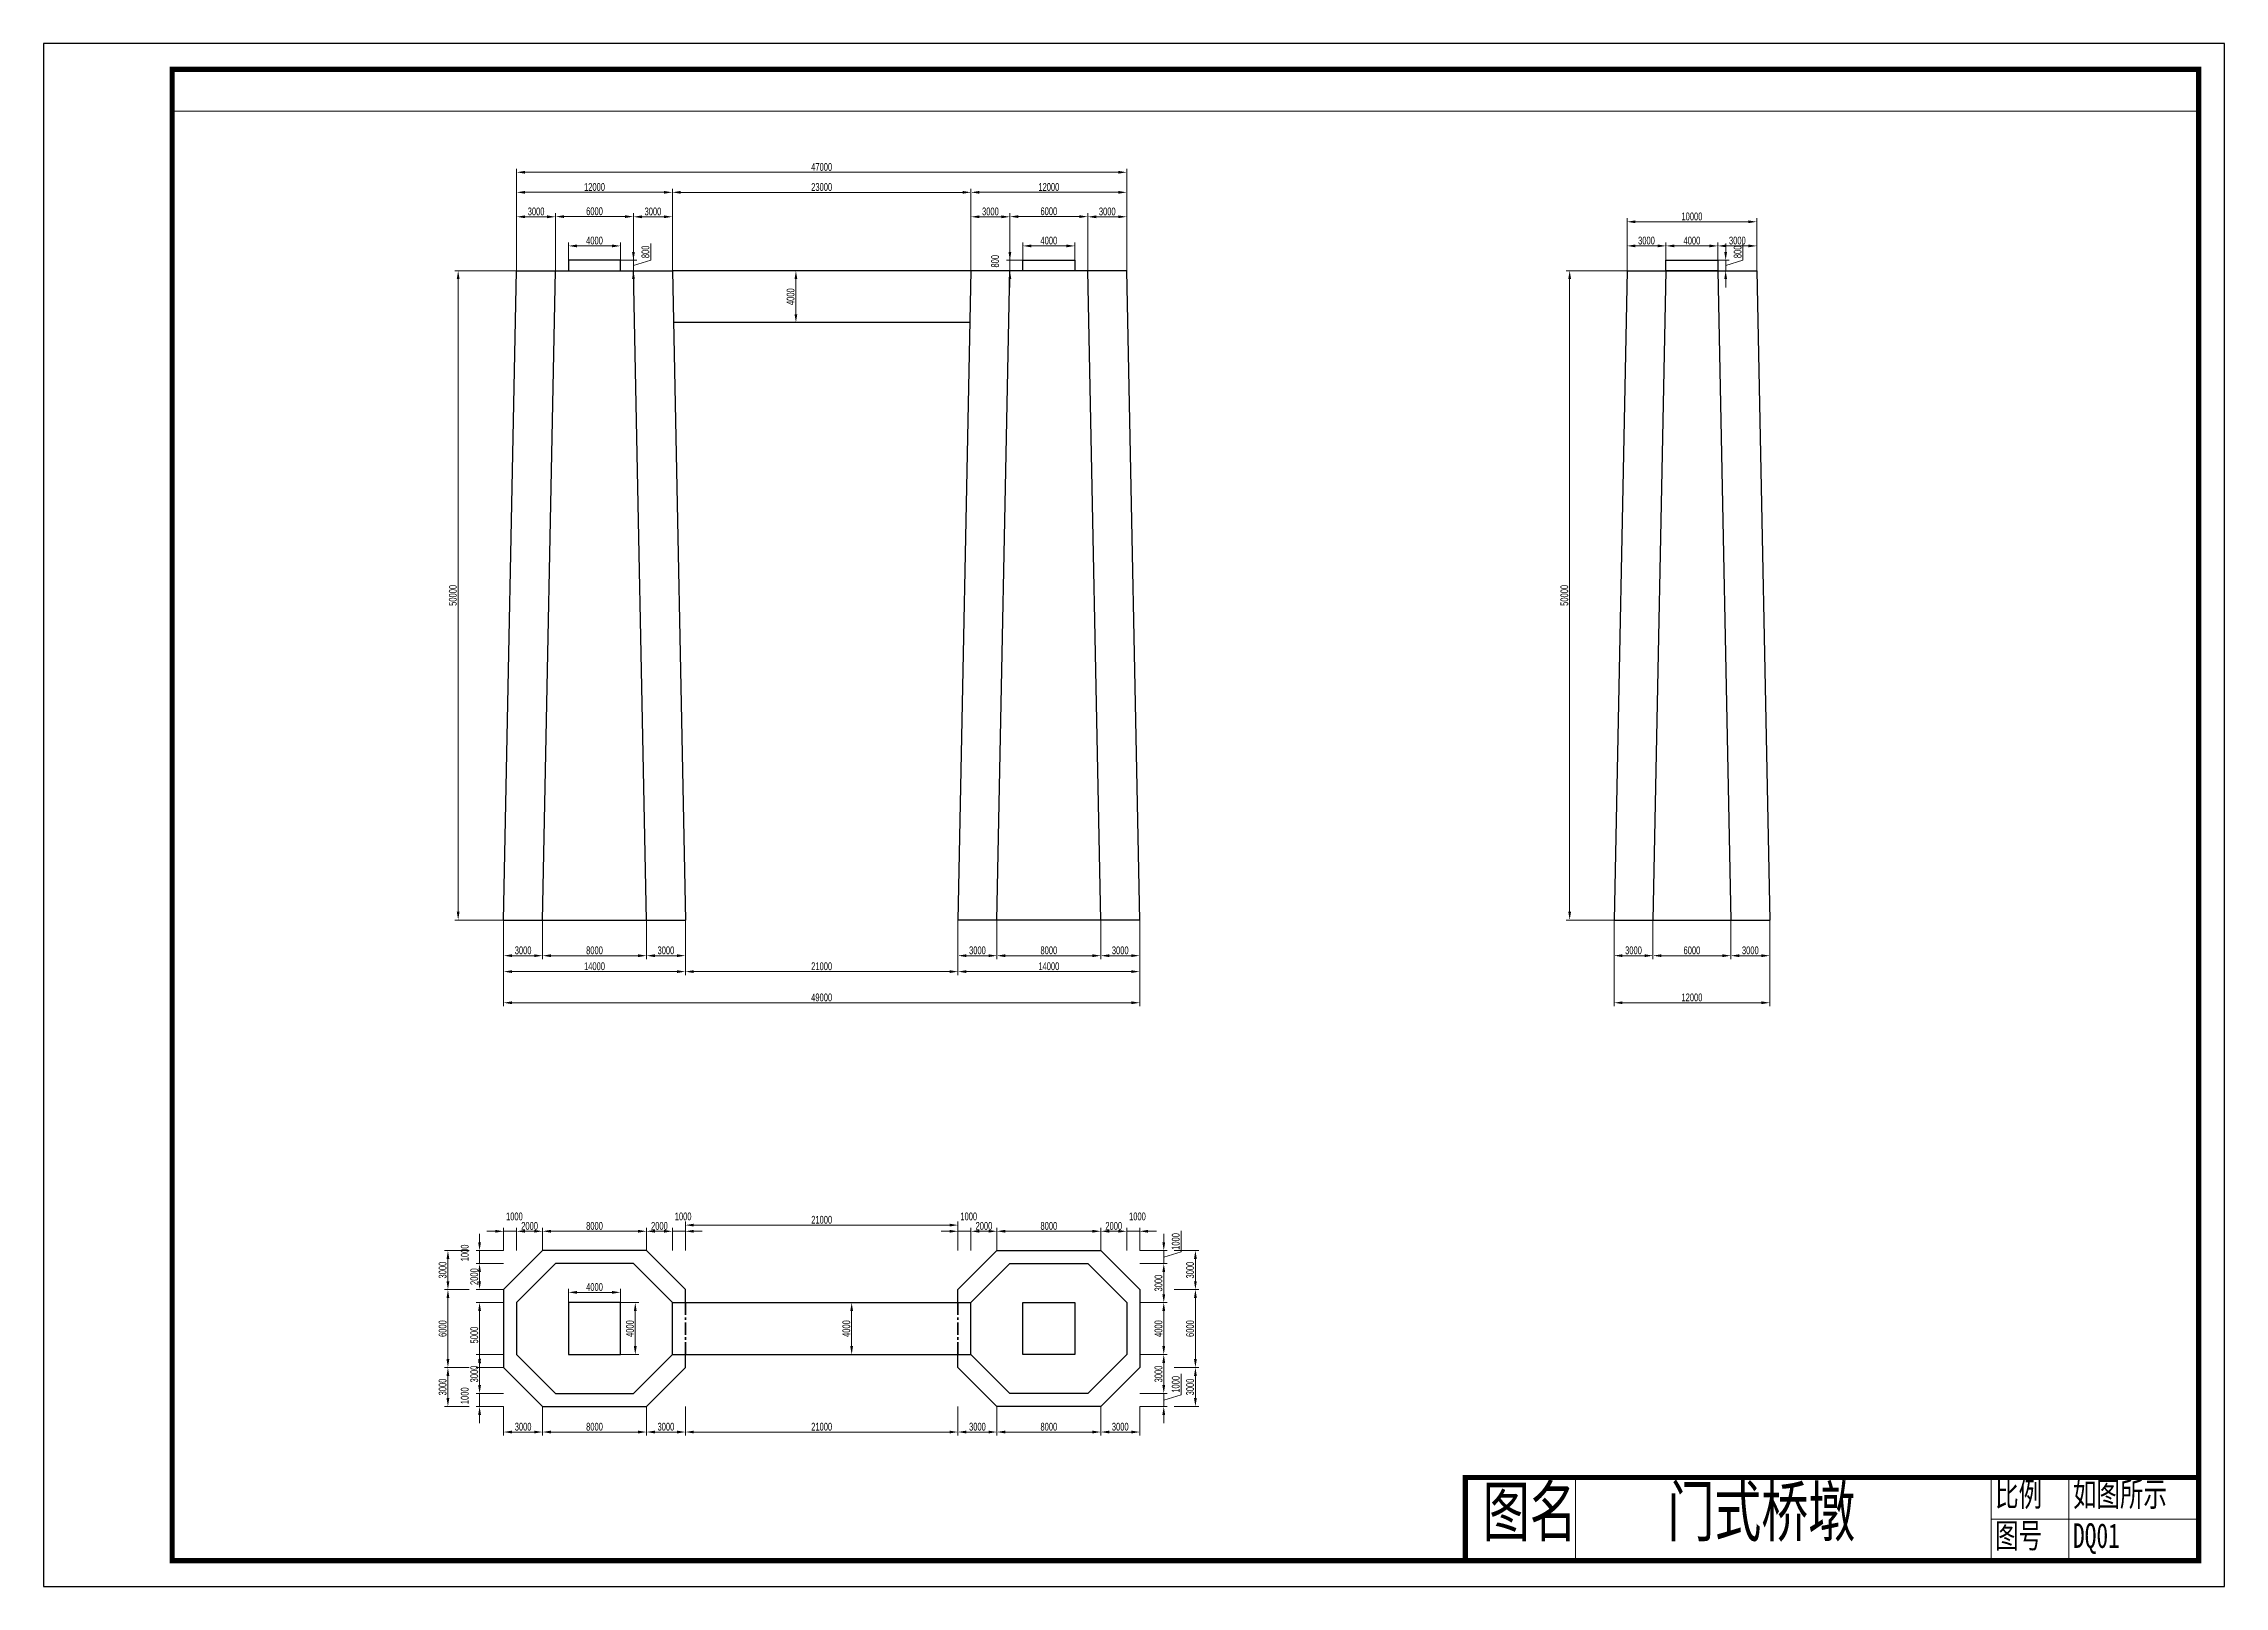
# Model space of a CAD drawing. Header units: millimetres. Extents: x 321435 to 489435, y -71599 to 47189.
import ezdxf

# ---------------------------------------------------------------- set-up
doc = ezdxf.new("R2010")
doc.units = ezdxf.units.MM
doc.header["$LTSCALE"] = 0.3
doc.header["$PDMODE"] = 34
doc.header["$PDSIZE"] = 5
doc.linetypes.add('CENTER', pattern=[50.8, 31.75, -6.35, 6.35, -6.35])
doc.layers.get('Defpoints').update_dxf_attribs({"lineweight": 50})
for name, color, linetype, lineweight in [('DIANHUXIAN', 2, 'CENTER', 50), ('文字说明', 1, 'Continuous', 25), ('细实线', 5, 'Continuous', 13), ('轮廓线', 3, 'Continuous', 50)]:
    doc.layers.add(name, color=color, linetype=linetype, lineweight=lineweight)
doc.layers.add('尺寸标注', color=4, linetype='Continuous')
doc.styles.add('CIVIL', font='fsdb_e.shx', dxfattribs={"width": 0.7, "height": 600, "bigfont": 'fsdb.shx'})
doc.styles.add('长仿宋', font='', dxfattribs={"width": 0.7})
doc.styles.get('长仿宋').set_extended_font_data('FangSong')
doc.dimstyles.new('修改1', dxfattribs={"dimscale": 0.216, "dimtxt": 600, "dimasz": 3000, "dimexe": 1250, "dimexo": 0.625, "dimgap": 500, "dimtad": 1, "dimdec": 0, "dimdsep": 46, "dimtxsty": 'CIVIL', "dimcen": 2.5, "dimclrd": 3, "dimclre": 3, "dimclrt": 3, "dimadec": 0, "dimazin": 0, "dimtfac": 1, "dimtdec": 0, "dimtmove": 1, "dimatfit": 3, "dimfxl": 1, "dimlwd": 18, "dimlwe": 18, "dimarcsym": 0})

# ---------------------------------------------------------------- blocks, each defined once
blk = doc.blocks.new('*D111')
at = {"layer": 'Defpoints', "color": 0, "ltscale": 100, "transparency": 16777216}
for p in [(356874, -20295), (359874, -20295), (359874, -23038)]:
    blk.add_point(p, dxfattribs=at)
at = {"layer": '轮廓线', "color": 3, "lineweight": 18, "ltscale": 100, "transparency": 16777216}
for p, q in [((356874, -20295), (356874, -23308)), ((359874, -20295), (359874, -23308)), ((357522, -23038), (359226, -23038))]:
    blk.add_line(p, q, dxfattribs=at)
at = {"layer": '轮廓线', "color": 3, "ltscale": 100, "transparency": 16777216}
for points in [[(357522, -22930), (357522, -23146), (356874, -23038)], [(359226, -22930), (359226, -23146), (359874, -23038)]]:
    blk.add_solid(points, dxfattribs=at)
at = {"layer": '轮廓线', "color": 3, "ltscale": 100, "transparency": 16777216, "insert": (358374, -22630), "char_height": 600, "attachment_point": 5, "style": 'CIVIL'}
blk.add_mtext('3000', dxfattribs=at)
blk = doc.blocks.new('*D112')
at = {"layer": 'Defpoints', "color": 0, "ltscale": 100, "transparency": 16777216}
for p in [(359874, -20295), (367874, -20295), (367874, -23038)]:
    blk.add_point(p, dxfattribs=at)
at = {"layer": '轮廓线', "color": 3, "lineweight": 18, "ltscale": 100, "transparency": 16777216}
for p, q in [((359874, -20295), (359874, -23308)), ((367874, -20295), (367874, -23308)), ((360522, -23038), (367226, -23038))]:
    blk.add_line(p, q, dxfattribs=at)
at = {"layer": '轮廓线', "color": 3, "ltscale": 100, "transparency": 16777216}
for points in [[(360522, -22930), (360522, -23146), (359874, -23038)], [(367226, -22930), (367226, -23146), (367874, -23038)]]:
    blk.add_solid(points, dxfattribs=at)
at = {"layer": '轮廓线', "color": 3, "ltscale": 100, "transparency": 16777216, "insert": (363874, -22630), "char_height": 600, "attachment_point": 5, "style": 'CIVIL'}
blk.add_mtext('8000', dxfattribs=at)
blk = doc.blocks.new('*D113')
at = {"layer": 'Defpoints', "color": 0, "ltscale": 100, "transparency": 16777216}
for p in [(356874, -20295), (370874, -20295), (370874, -24263)]:
    blk.add_point(p, dxfattribs=at)
at = {"layer": '轮廓线', "color": 3, "lineweight": 18, "ltscale": 100, "transparency": 16777216}
for p, q in [((356874, -20295), (356874, -24533)), ((370874, -20295), (370874, -24533)), ((357522, -24263), (370226, -24263))]:
    blk.add_line(p, q, dxfattribs=at)
at = {"layer": '轮廓线', "color": 3, "ltscale": 100, "transparency": 16777216}
for points in [[(357522, -24155), (357522, -24371), (356874, -24263)], [(370226, -24155), (370226, -24371), (370874, -24263)]]:
    blk.add_solid(points, dxfattribs=at)
at = {"layer": '轮廓线', "color": 3, "ltscale": 100, "transparency": 16777216, "insert": (363874, -23855), "char_height": 600, "attachment_point": 5, "style": 'CIVIL'}
blk.add_mtext('14000', dxfattribs=at)
blk = doc.blocks.new('*D114')
at = {"layer": 'Defpoints', "color": 0, "ltscale": 100, "transparency": 16777216}
for p in [(370874, -20295), (391874, -20295), (391874, -24263)]:
    blk.add_point(p, dxfattribs=at)
at = {"layer": '轮廓线', "color": 3, "lineweight": 18, "ltscale": 100, "transparency": 16777216}
for p, q in [((370874, -20295), (370874, -24533)), ((391874, -20295), (391874, -24533)), ((371522, -24263), (391226, -24263))]:
    blk.add_line(p, q, dxfattribs=at)
at = {"layer": '轮廓线', "color": 3, "ltscale": 100, "transparency": 16777216}
for points in [[(371522, -24155), (371522, -24371), (370874, -24263)], [(391226, -24155), (391226, -24371), (391874, -24263)]]:
    blk.add_solid(points, dxfattribs=at)
at = {"layer": '轮廓线', "color": 3, "ltscale": 100, "transparency": 16777216, "insert": (381374, -23855), "char_height": 600, "attachment_point": 5, "style": 'CIVIL'}
blk.add_mtext('21000', dxfattribs=at)
blk = doc.blocks.new('*D115')
at = {"layer": 'Defpoints', "color": 0, "ltscale": 100, "transparency": 16777216}
for p in [(367874, -20295), (370874, -20295), (367874, -23038)]:
    blk.add_point(p, dxfattribs=at)
at = {"layer": '轮廓线', "color": 3, "lineweight": 18, "ltscale": 100, "transparency": 16777216}
for p, q in [((367874, -20295), (367874, -23308)), ((370874, -20295), (370874, -23308)), ((370226, -23038), (368522, -23038))]:
    blk.add_line(p, q, dxfattribs=at)
at = {"layer": '轮廓线', "color": 3, "ltscale": 100, "transparency": 16777216}
for points in [[(368522, -22930), (368522, -23146), (367874, -23038)], [(370226, -22930), (370226, -23146), (370874, -23038)]]:
    blk.add_solid(points, dxfattribs=at)
at = {"layer": '轮廓线', "color": 3, "ltscale": 100, "transparency": 16777216, "insert": (369374, -22630), "char_height": 600, "attachment_point": 5, "style": 'CIVIL'}
blk.add_mtext('3000', dxfattribs=at)
blk = doc.blocks.new('*D117')
at = {"layer": 'Defpoints', "color": 0, "ltscale": 100, "transparency": 16777216}
for p in [(402874, -20295), (405874, -20295), (402874, -23038)]:
    blk.add_point(p, dxfattribs=at)
at = {"layer": '轮廓线', "color": 3, "lineweight": 18, "ltscale": 100, "transparency": 16777216}
for p, q in [((402874, -20295), (402874, -23308)), ((405874, -20295), (405874, -23308)), ((405226, -23038), (403522, -23038))]:
    blk.add_line(p, q, dxfattribs=at)
at = {"layer": '轮廓线', "color": 3, "ltscale": 100, "transparency": 16777216}
for points in [[(403522, -22930), (403522, -23146), (402874, -23038)], [(405226, -22930), (405226, -23146), (405874, -23038)]]:
    blk.add_solid(points, dxfattribs=at)
at = {"layer": '轮廓线', "color": 3, "ltscale": 100, "transparency": 16777216, "insert": (404374, -22630), "char_height": 600, "attachment_point": 5, "style": 'CIVIL'}
blk.add_mtext('3000', dxfattribs=at)
blk = doc.blocks.new('*D118')
at = {"layer": 'Defpoints', "color": 0, "ltscale": 100, "transparency": 16777216}
for p in [(394874, -20295), (402874, -20295), (394874, -23038)]:
    blk.add_point(p, dxfattribs=at)
at = {"layer": '轮廓线', "color": 3, "lineweight": 18, "ltscale": 100, "transparency": 16777216}
for p, q in [((394874, -20295), (394874, -23308)), ((402874, -20295), (402874, -23308)), ((402226, -23038), (395522, -23038))]:
    blk.add_line(p, q, dxfattribs=at)
at = {"layer": '轮廓线', "color": 3, "ltscale": 100, "transparency": 16777216}
for points in [[(395522, -22930), (395522, -23146), (394874, -23038)], [(402226, -22930), (402226, -23146), (402874, -23038)]]:
    blk.add_solid(points, dxfattribs=at)
at = {"layer": '轮廓线', "color": 3, "ltscale": 100, "transparency": 16777216, "insert": (398874, -22630), "char_height": 600, "attachment_point": 5, "style": 'CIVIL'}
blk.add_mtext('8000', dxfattribs=at)
blk = doc.blocks.new('*D116')
at = {"layer": 'Defpoints', "color": 0, "ltscale": 100, "transparency": 16777216}
for p in [(391874, -20295), (394874, -20295), (394874, -23038)]:
    blk.add_point(p, dxfattribs=at)
at = {"layer": '轮廓线', "color": 3, "lineweight": 18, "ltscale": 100, "transparency": 16777216}
for p, q in [((391874, -20295), (391874, -23308)), ((394874, -20295), (394874, -23308)), ((392522, -23038), (394226, -23038))]:
    blk.add_line(p, q, dxfattribs=at)
at = {"layer": '轮廓线', "color": 3, "ltscale": 100, "transparency": 16777216}
for points in [[(392522, -22930), (392522, -23146), (391874, -23038)], [(394226, -22930), (394226, -23146), (394874, -23038)]]:
    blk.add_solid(points, dxfattribs=at)
at = {"layer": '轮廓线', "color": 3, "ltscale": 100, "transparency": 16777216, "insert": (393374, -22630), "char_height": 600, "attachment_point": 5, "style": 'CIVIL'}
blk.add_mtext('3000', dxfattribs=at)
blk = doc.blocks.new('*D119')
at = {"layer": 'Defpoints', "color": 0, "ltscale": 100, "transparency": 16777216}
for p in [(391874, -20295), (405874, -20295), (391874, -24263)]:
    blk.add_point(p, dxfattribs=at)
at = {"layer": '轮廓线', "color": 3, "lineweight": 18, "ltscale": 100, "transparency": 16777216}
for p, q in [((391874, -20295), (391874, -24533)), ((405874, -20295), (405874, -24533)), ((405226, -24263), (392522, -24263))]:
    blk.add_line(p, q, dxfattribs=at)
at = {"layer": '轮廓线', "color": 3, "ltscale": 100, "transparency": 16777216}
for points in [[(392522, -24155), (392522, -24371), (391874, -24263)], [(405226, -24155), (405226, -24371), (405874, -24263)]]:
    blk.add_solid(points, dxfattribs=at)
at = {"layer": '轮廓线', "color": 3, "ltscale": 100, "transparency": 16777216, "insert": (398874, -23855), "char_height": 600, "attachment_point": 5, "style": 'CIVIL'}
blk.add_mtext('14000', dxfattribs=at)
blk = doc.blocks.new('*D120')
at = {"layer": 'Defpoints', "color": 0, "ltscale": 100, "transparency": 16777216}
for p in [(356874, -20295), (405874, -20295), (356874, -26662)]:
    blk.add_point(p, dxfattribs=at)
at = {"layer": '轮廓线', "color": 3, "lineweight": 18, "ltscale": 100, "transparency": 16777216}
for p, q in [((356874, -20295), (356874, -26932)), ((405874, -20295), (405874, -26932)), ((405226, -26662), (357522, -26662))]:
    blk.add_line(p, q, dxfattribs=at)
at = {"layer": '轮廓线', "color": 3, "ltscale": 100, "transparency": 16777216}
for points in [[(357522, -26554), (357522, -26770), (356874, -26662)], [(405226, -26554), (405226, -26770), (405874, -26662)]]:
    blk.add_solid(points, dxfattribs=at)
at = {"layer": '轮廓线', "color": 3, "ltscale": 100, "transparency": 16777216, "insert": (381374, -26254), "char_height": 600, "attachment_point": 5, "style": 'CIVIL'}
blk.add_mtext('49000', dxfattribs=at)
blk = doc.blocks.new('*D122')
at = {"layer": 'Defpoints', "color": 0, "ltscale": 100, "transparency": 16777216}
for p in [(366874, 33870), (360874, 29705), (366874, 29705)]:
    blk.add_point(p, dxfattribs=at)
at = {"layer": '轮廓线', "color": 3, "lineweight": 18, "ltscale": 100, "transparency": 16777216}
for p, q in [((360874, 29705), (360874, 34140)), ((361522, 33870), (366226, 33870)), ((366874, 29705), (366874, 34140))]:
    blk.add_line(p, q, dxfattribs=at)
at = {"layer": '轮廓线', "color": 3, "ltscale": 100, "transparency": 16777216}
for points in [[(361522, 33978), (361522, 33762), (360874, 33870)], [(366226, 33978), (366226, 33762), (366874, 33870)]]:
    blk.add_solid(points, dxfattribs=at)
at = {"layer": '轮廓线', "color": 3, "ltscale": 100, "transparency": 16777216, "insert": (363874, 34278), "char_height": 600, "attachment_point": 5, "style": 'CIVIL'}
blk.add_mtext('6000', dxfattribs=at)
blk = doc.blocks.new('*D123')
at = {"layer": 'Defpoints', "color": 0, "ltscale": 100, "transparency": 16777216}
for p in [(361874, 30505), (365874, 31614), (365874, 30505)]:
    blk.add_point(p, dxfattribs=at)
at = {"layer": '轮廓线', "color": 3, "lineweight": 18, "ltscale": 100, "transparency": 16777216}
for p, q in [((361874, 30505), (361874, 31884)), ((362522, 31614), (365226, 31614)), ((365874, 30505), (365874, 31884))]:
    blk.add_line(p, q, dxfattribs=at)
at = {"layer": '轮廓线', "color": 3, "ltscale": 100, "transparency": 16777216}
for points in [[(362522, 31722), (362522, 31506), (361874, 31614)], [(365226, 31722), (365226, 31506), (365874, 31614)]]:
    blk.add_solid(points, dxfattribs=at)
at = {"layer": '轮廓线', "color": 3, "ltscale": 100, "transparency": 16777216, "insert": (363874, 32022), "char_height": 600, "attachment_point": 5, "style": 'CIVIL'}
blk.add_mtext('4000', dxfattribs=at)
blk = doc.blocks.new('*D124')
at = {"layer": 'Defpoints', "color": 0, "ltscale": 100, "transparency": 16777216}
for p in [(365874, 30505), (365874, 29705), (366874, 29705)]:
    blk.add_point(p, dxfattribs=at)
at = {"layer": '轮廓线', "color": 3, "lineweight": 18, "ltscale": 100, "transparency": 16777216}
for p, q in [((365874, 30505), (367144, 30505)), ((366874, 31153), (366874, 31801)), ((366874, 30105), (368206, 30505)), ((366874, 30505), (366874, 29705)), ((366874, 30505), (366874, 29705)), ((368206, 30505), (368206, 31801)), ((365874, 29705), (367144, 29705)), ((366874, 29057), (366874, 28409))]:
    blk.add_line(p, q, dxfattribs=at)
at = {"layer": '轮廓线', "color": 3, "ltscale": 100, "transparency": 16777216}
for points in [[(366766, 31153), (366982, 31153), (366874, 30505)], [(366766, 29057), (366982, 29057), (366874, 29705)]]:
    blk.add_solid(points, dxfattribs=at)
at = {"layer": '轮廓线', "color": 3, "ltscale": 100, "transparency": 16777216, "insert": (367798, 31153), "char_height": 600, "attachment_point": 5, "rotation": 90, "style": 'CIVIL'}
blk.add_mtext('800', dxfattribs=at)
blk = doc.blocks.new('*D125')
at = {"layer": 'Defpoints', "color": 0, "ltscale": 100, "transparency": 16777216}
for p in [(360874, 33856), (357874, 29705), (360874, 29705)]:
    blk.add_point(p, dxfattribs=at)
at = {"layer": '轮廓线', "color": 3, "lineweight": 18, "ltscale": 100, "transparency": 16777216}
for p, q in [((357874, 29705), (357874, 34126)), ((358522, 33856), (360226, 33856)), ((360874, 29705), (360874, 34126))]:
    blk.add_line(p, q, dxfattribs=at)
at = {"layer": '轮廓线', "color": 3, "ltscale": 100, "transparency": 16777216}
for points in [[(358522, 33964), (358522, 33748), (357874, 33856)], [(360226, 33964), (360226, 33748), (360874, 33856)]]:
    blk.add_solid(points, dxfattribs=at)
at = {"layer": '轮廓线', "color": 3, "ltscale": 100, "transparency": 16777216, "insert": (359374, 34264), "char_height": 600, "attachment_point": 5, "style": 'CIVIL'}
blk.add_mtext('3000', dxfattribs=at)
blk = doc.blocks.new('*D126')
at = {"layer": 'Defpoints', "color": 0, "ltscale": 100, "transparency": 16777216}
for p in [(369874, 35740), (357874, 29705), (369874, 29705)]:
    blk.add_point(p, dxfattribs=at)
at = {"layer": '轮廓线', "color": 3, "lineweight": 18, "ltscale": 100, "transparency": 16777216}
for p, q in [((357874, 29705), (357874, 36010)), ((358522, 35740), (369226, 35740)), ((369874, 29705), (369874, 36010))]:
    blk.add_line(p, q, dxfattribs=at)
at = {"layer": '轮廓线', "color": 3, "ltscale": 100, "transparency": 16777216}
for points in [[(358522, 35848), (358522, 35632), (357874, 35740)], [(369226, 35848), (369226, 35632), (369874, 35740)]]:
    blk.add_solid(points, dxfattribs=at)
at = {"layer": '轮廓线', "color": 3, "ltscale": 100, "transparency": 16777216, "insert": (363874, 36148), "char_height": 600, "attachment_point": 5, "style": 'CIVIL'}
blk.add_mtext('12000', dxfattribs=at)
blk = doc.blocks.new('*D127')
at = {"layer": 'Defpoints', "color": 0, "ltscale": 100, "transparency": 16777216}
for p in [(366874, 33856), (366874, 29705), (369874, 29705)]:
    blk.add_point(p, dxfattribs=at)
at = {"layer": '轮廓线', "color": 3, "lineweight": 18, "ltscale": 100, "transparency": 16777216}
for p, q in [((366874, 29705), (366874, 34126)), ((369226, 33856), (367522, 33856)), ((369874, 29705), (369874, 34126))]:
    blk.add_line(p, q, dxfattribs=at)
at = {"layer": '轮廓线', "color": 3, "ltscale": 100, "transparency": 16777216}
for points in [[(367522, 33964), (367522, 33748), (366874, 33856)], [(369226, 33964), (369226, 33748), (369874, 33856)]]:
    blk.add_solid(points, dxfattribs=at)
at = {"layer": '轮廓线', "color": 3, "ltscale": 100, "transparency": 16777216, "insert": (368374, 34264), "char_height": 600, "attachment_point": 5, "style": 'CIVIL'}
blk.add_mtext('3000', dxfattribs=at)
blk = doc.blocks.new('*D129')
at = {"layer": 'Defpoints', "color": 0, "ltscale": 100, "transparency": 16777216}
for p in [(395874, 33870), (395874, 29705), (401874, 29705)]:
    blk.add_point(p, dxfattribs=at)
at = {"layer": '轮廓线', "color": 3, "lineweight": 18, "ltscale": 100, "transparency": 16777216}
for p, q in [((395874, 29705), (395874, 34140)), ((401226, 33870), (396522, 33870)), ((401874, 29705), (401874, 34140))]:
    blk.add_line(p, q, dxfattribs=at)
at = {"layer": '轮廓线', "color": 3, "ltscale": 100, "transparency": 16777216}
for points in [[(396522, 33978), (396522, 33762), (395874, 33870)], [(401226, 33978), (401226, 33762), (401874, 33870)]]:
    blk.add_solid(points, dxfattribs=at)
at = {"layer": '轮廓线', "color": 3, "ltscale": 100, "transparency": 16777216, "insert": (398874, 34278), "char_height": 600, "attachment_point": 5, "style": 'CIVIL'}
blk.add_mtext('6000', dxfattribs=at)
blk = doc.blocks.new('*D130')
at = {"layer": 'Defpoints', "color": 0, "ltscale": 100, "transparency": 16777216}
for p in [(396874, 31614), (396874, 30505), (400874, 30505)]:
    blk.add_point(p, dxfattribs=at)
at = {"layer": '轮廓线', "color": 3, "lineweight": 18, "ltscale": 100, "transparency": 16777216}
for p, q in [((396874, 30505), (396874, 31884)), ((400226, 31614), (397522, 31614)), ((400874, 30505), (400874, 31884))]:
    blk.add_line(p, q, dxfattribs=at)
at = {"layer": '轮廓线', "color": 3, "ltscale": 100, "transparency": 16777216}
for points in [[(397522, 31722), (397522, 31506), (396874, 31614)], [(400226, 31722), (400226, 31506), (400874, 31614)]]:
    blk.add_solid(points, dxfattribs=at)
at = {"layer": '轮廓线', "color": 3, "ltscale": 100, "transparency": 16777216, "insert": (398874, 32022), "char_height": 600, "attachment_point": 5, "style": 'CIVIL'}
blk.add_mtext('4000', dxfattribs=at)
blk = doc.blocks.new('*D131')
at = {"layer": 'Defpoints', "color": 0, "ltscale": 100, "transparency": 16777216}
for p in [(396874, 30505), (395874, 29705), (396874, 29705)]:
    blk.add_point(p, dxfattribs=at)
at = {"layer": '轮廓线', "color": 3, "lineweight": 18, "ltscale": 100, "transparency": 16777216}
for p, q in [((396874, 30505), (395604, 30505)), ((395874, 31153), (395874, 31801)), ((395874, 30505), (395874, 29705)), ((396874, 29705), (395604, 29705)), ((395874, 29057), (395874, 28409))]:
    blk.add_line(p, q, dxfattribs=at)
at = {"layer": '轮廓线', "color": 3, "ltscale": 100, "transparency": 16777216}
for points in [[(395766, 31153), (395982, 31153), (395874, 30505)], [(395766, 29057), (395982, 29057), (395874, 29705)]]:
    blk.add_solid(points, dxfattribs=at)
at = {"layer": '轮廓线', "color": 3, "ltscale": 100, "transparency": 16777216, "insert": (394734, 30433), "char_height": 600, "attachment_point": 5, "rotation": 90, "style": 'CIVIL'}
blk.add_mtext('800', dxfattribs=at)
blk = doc.blocks.new('*D132')
at = {"layer": 'Defpoints', "color": 0, "ltscale": 100, "transparency": 16777216}
for p in [(401874, 33856), (401874, 29705), (404874, 29705)]:
    blk.add_point(p, dxfattribs=at)
at = {"layer": '轮廓线', "color": 3, "lineweight": 18, "ltscale": 100, "transparency": 16777216}
for p, q in [((401874, 29705), (401874, 34126)), ((404226, 33856), (402522, 33856)), ((404874, 29705), (404874, 34126))]:
    blk.add_line(p, q, dxfattribs=at)
at = {"layer": '轮廓线', "color": 3, "ltscale": 100, "transparency": 16777216}
for points in [[(402522, 33964), (402522, 33748), (401874, 33856)], [(404226, 33964), (404226, 33748), (404874, 33856)]]:
    blk.add_solid(points, dxfattribs=at)
at = {"layer": '轮廓线', "color": 3, "ltscale": 100, "transparency": 16777216, "insert": (403374, 34264), "char_height": 600, "attachment_point": 5, "style": 'CIVIL'}
blk.add_mtext('3000', dxfattribs=at)
blk = doc.blocks.new('*D133')
at = {"layer": 'Defpoints', "color": 0, "ltscale": 100, "transparency": 16777216}
for p in [(392874, 35740), (392874, 29705), (404874, 29705)]:
    blk.add_point(p, dxfattribs=at)
at = {"layer": '轮廓线', "color": 3, "lineweight": 18, "ltscale": 100, "transparency": 16777216}
for p, q in [((392874, 29705), (392874, 36010)), ((404226, 35740), (393522, 35740)), ((404874, 29705), (404874, 36010))]:
    blk.add_line(p, q, dxfattribs=at)
at = {"layer": '轮廓线', "color": 3, "ltscale": 100, "transparency": 16777216}
for points in [[(393522, 35848), (393522, 35632), (392874, 35740)], [(404226, 35848), (404226, 35632), (404874, 35740)]]:
    blk.add_solid(points, dxfattribs=at)
at = {"layer": '轮廓线', "color": 3, "ltscale": 100, "transparency": 16777216, "insert": (398874, 36148), "char_height": 600, "attachment_point": 5, "style": 'CIVIL'}
blk.add_mtext('12000', dxfattribs=at)
blk = doc.blocks.new('*D128')
at = {"layer": 'Defpoints', "color": 0, "ltscale": 100, "transparency": 16777216}
for p in [(395874, 33856), (392874, 29705), (395874, 29705)]:
    blk.add_point(p, dxfattribs=at)
at = {"layer": '轮廓线', "color": 3, "lineweight": 18, "ltscale": 100, "transparency": 16777216}
for p, q in [((392874, 29705), (392874, 34126)), ((393522, 33856), (395226, 33856)), ((395874, 29705), (395874, 34126))]:
    blk.add_line(p, q, dxfattribs=at)
at = {"layer": '轮廓线', "color": 3, "ltscale": 100, "transparency": 16777216}
for points in [[(393522, 33964), (393522, 33748), (392874, 33856)], [(395226, 33964), (395226, 33748), (395874, 33856)]]:
    blk.add_solid(points, dxfattribs=at)
at = {"layer": '轮廓线', "color": 3, "ltscale": 100, "transparency": 16777216, "insert": (394374, 34264), "char_height": 600, "attachment_point": 5, "style": 'CIVIL'}
blk.add_mtext('3000', dxfattribs=at)
blk = doc.blocks.new('*D134')
at = {"layer": 'Defpoints', "color": 0, "ltscale": 100, "transparency": 16777216}
for p in [(392874, 35739), (369874, 29705), (392874, 29705)]:
    blk.add_point(p, dxfattribs=at)
at = {"layer": '轮廓线', "color": 3, "lineweight": 18, "ltscale": 100, "transparency": 16777216}
for p, q in [((369874, 29705), (369874, 36009)), ((370522, 35739), (392226, 35739)), ((392874, 29705), (392874, 36009))]:
    blk.add_line(p, q, dxfattribs=at)
at = {"layer": '轮廓线', "color": 3, "ltscale": 100, "transparency": 16777216}
for points in [[(370522, 35847), (370522, 35631), (369874, 35739)], [(392226, 35847), (392226, 35631), (392874, 35739)]]:
    blk.add_solid(points, dxfattribs=at)
at = {"layer": '轮廓线', "color": 3, "ltscale": 100, "transparency": 16777216, "insert": (381374, 36147), "char_height": 600, "attachment_point": 5, "style": 'CIVIL'}
blk.add_mtext('23000', dxfattribs=at)
blk = doc.blocks.new('*D135')
at = {"layer": 'Defpoints', "color": 0, "ltscale": 100, "transparency": 16777216}
for p in [(404874, 37284), (357874, 29705), (404874, 29705)]:
    blk.add_point(p, dxfattribs=at)
at = {"layer": '轮廓线', "color": 3, "lineweight": 18, "ltscale": 100, "transparency": 16777216}
for p, q in [((357874, 29705), (357874, 37554)), ((358522, 37284), (404226, 37284)), ((404874, 29705), (404874, 37554))]:
    blk.add_line(p, q, dxfattribs=at)
at = {"layer": '轮廓线', "color": 3, "ltscale": 100, "transparency": 16777216}
for points in [[(358522, 37392), (358522, 37176), (357874, 37284)], [(404226, 37392), (404226, 37176), (404874, 37284)]]:
    blk.add_solid(points, dxfattribs=at)
at = {"layer": '轮廓线', "color": 3, "ltscale": 100, "transparency": 16777216, "insert": (381374, 37692), "char_height": 600, "attachment_point": 5, "style": 'CIVIL'}
blk.add_mtext('47000', dxfattribs=at)
blk = doc.blocks.new('*D139')
at = {"layer": 'Defpoints', "color": 0, "ltscale": 100, "transparency": 16777216}
for p in [(357874, 29705), (353371, -20295), (357874, -20295)]:
    blk.add_point(p, dxfattribs=at)
at = {"layer": '轮廓线', "color": 3, "lineweight": 18, "ltscale": 100, "transparency": 16777216}
for p, q in [((357874, 29705), (353101, 29705)), ((353371, 29057), (353371, -19647)), ((357874, -20295), (353101, -20295))]:
    blk.add_line(p, q, dxfattribs=at)
at = {"layer": '轮廓线', "color": 3, "ltscale": 100, "transparency": 16777216}
for points in [[(353263, 29057), (353479, 29057), (353371, 29705)], [(353263, -19647), (353479, -19647), (353371, -20295)]]:
    blk.add_solid(points, dxfattribs=at)
at = {"layer": '轮廓线', "color": 3, "ltscale": 100, "transparency": 16777216, "insert": (352963, 4705), "char_height": 600, "attachment_point": 5, "rotation": 90, "style": 'CIVIL'}
blk.add_mtext('50000', dxfattribs=at)
blk = doc.blocks.new('*D140')
at = {"layer": 'Defpoints', "color": 0, "ltscale": 100, "transparency": 16777216}
for p in [(381374, 29705), (379390, 25705), (381374, 25705)]:
    blk.add_point(p, dxfattribs=at)
at = {"layer": '轮廓线', "color": 3, "lineweight": 18, "ltscale": 100, "transparency": 16777216}
for p, q in [((381374, 29705), (379120, 29705)), ((379390, 29057), (379390, 26353)), ((381374, 25705), (379120, 25705))]:
    blk.add_line(p, q, dxfattribs=at)
at = {"layer": '轮廓线', "color": 3, "ltscale": 100, "transparency": 16777216}
for points in [[(379282, 29057), (379498, 29057), (379390, 29705)], [(379282, 26353), (379498, 26353), (379390, 25705)]]:
    blk.add_solid(points, dxfattribs=at)
at = {"layer": '轮廓线', "color": 3, "ltscale": 100, "transparency": 16777216, "insert": (378982, 27705), "char_height": 600, "attachment_point": 5, "rotation": 90, "style": 'CIVIL'}
blk.add_mtext('4000', dxfattribs=at)
blk = doc.blocks.new('*D142')
at = {"layer": 'Defpoints', "color": 0, "ltscale": 100, "transparency": 16777216}
for p in [(442415, -20295), (445415, -20295), (445415, -23038)]:
    blk.add_point(p, dxfattribs=at)
at = {"layer": '文字说明', "color": 3, "lineweight": 18, "ltscale": 100, "transparency": 16777216}
for p, q in [((442415, -20295), (442415, -23308)), ((445415, -20295), (445415, -23308)), ((443063, -23038), (444767, -23038))]:
    blk.add_line(p, q, dxfattribs=at)
at = {"layer": '文字说明', "color": 3, "ltscale": 100, "transparency": 16777216}
for points in [[(443063, -22930), (443063, -23146), (442415, -23038)], [(444767, -22930), (444767, -23146), (445415, -23038)]]:
    blk.add_solid(points, dxfattribs=at)
at = {"layer": '文字说明', "color": 3, "ltscale": 100, "transparency": 16777216, "insert": (443915, -22630), "char_height": 600, "attachment_point": 5, "style": 'CIVIL'}
blk.add_mtext('3000', dxfattribs=at)
blk = doc.blocks.new('*D143')
at = {"layer": 'Defpoints', "color": 0, "ltscale": 100, "transparency": 16777216}
for p in [(445415, -20295), (451415, -20295), (451415, -23038)]:
    blk.add_point(p, dxfattribs=at)
at = {"layer": '文字说明', "color": 3, "lineweight": 18, "ltscale": 100, "transparency": 16777216}
for p, q in [((445415, -20295), (445415, -23308)), ((451415, -20295), (451415, -23308)), ((446063, -23038), (450767, -23038))]:
    blk.add_line(p, q, dxfattribs=at)
at = {"layer": '文字说明', "color": 3, "ltscale": 100, "transparency": 16777216}
for points in [[(446063, -22930), (446063, -23146), (445415, -23038)], [(450767, -22930), (450767, -23146), (451415, -23038)]]:
    blk.add_solid(points, dxfattribs=at)
at = {"layer": '文字说明', "color": 3, "ltscale": 100, "transparency": 16777216, "insert": (448415, -22630), "char_height": 600, "attachment_point": 5, "style": 'CIVIL'}
blk.add_mtext('6000', dxfattribs=at)
blk = doc.blocks.new('*D144')
at = {"layer": 'Defpoints', "color": 0, "ltscale": 100, "transparency": 16777216}
for p in [(451415, -20295), (454415, -20295), (451415, -23038)]:
    blk.add_point(p, dxfattribs=at)
at = {"layer": '文字说明', "color": 3, "lineweight": 18, "ltscale": 100, "transparency": 16777216}
for p, q in [((451415, -20295), (451415, -23308)), ((454415, -20295), (454415, -23308)), ((453767, -23038), (452063, -23038))]:
    blk.add_line(p, q, dxfattribs=at)
at = {"layer": '文字说明', "color": 3, "ltscale": 100, "transparency": 16777216}
for points in [[(452063, -22930), (452063, -23146), (451415, -23038)], [(453767, -22930), (453767, -23146), (454415, -23038)]]:
    blk.add_solid(points, dxfattribs=at)
at = {"layer": '文字说明', "color": 3, "ltscale": 100, "transparency": 16777216, "insert": (452915, -22630), "char_height": 600, "attachment_point": 5, "style": 'CIVIL'}
blk.add_mtext('3000', dxfattribs=at)
blk = doc.blocks.new('*D146')
at = {"layer": 'Defpoints', "color": 0, "ltscale": 100, "transparency": 16777216}
for p in [(442415, -20295), (454415, -20295), (442415, -26662)]:
    blk.add_point(p, dxfattribs=at)
at = {"layer": '文字说明', "color": 3, "lineweight": 18, "ltscale": 100, "transparency": 16777216}
for p, q in [((442415, -20295), (442415, -26932)), ((454415, -20295), (454415, -26932)), ((453767, -26662), (443063, -26662))]:
    blk.add_line(p, q, dxfattribs=at)
at = {"layer": '文字说明', "color": 3, "ltscale": 100, "transparency": 16777216}
for points in [[(443063, -26554), (443063, -26770), (442415, -26662)], [(453767, -26554), (453767, -26770), (454415, -26662)]]:
    blk.add_solid(points, dxfattribs=at)
at = {"layer": '文字说明', "color": 3, "ltscale": 100, "transparency": 16777216, "insert": (448415, -26254), "char_height": 600, "attachment_point": 5, "style": 'CIVIL'}
blk.add_mtext('12000', dxfattribs=at)
blk = doc.blocks.new('*D147')
at = {"layer": 'Defpoints', "color": 0, "ltscale": 100, "transparency": 16777216}
for p in [(446415, 31614), (446415, 30505), (450415, 30505)]:
    blk.add_point(p, dxfattribs=at)
at = {"layer": '文字说明', "color": 3, "lineweight": 18, "ltscale": 100, "transparency": 16777216}
for p, q in [((446415, 30505), (446415, 31884)), ((449767, 31614), (447063, 31614)), ((450415, 30505), (450415, 31884))]:
    blk.add_line(p, q, dxfattribs=at)
at = {"layer": '文字说明', "color": 3, "ltscale": 100, "transparency": 16777216}
for points in [[(447063, 31722), (447063, 31506), (446415, 31614)], [(449767, 31722), (449767, 31506), (450415, 31614)]]:
    blk.add_solid(points, dxfattribs=at)
at = {"layer": '文字说明', "color": 3, "ltscale": 100, "transparency": 16777216, "insert": (448415, 32022), "char_height": 600, "attachment_point": 5, "style": 'CIVIL'}
blk.add_mtext('4000', dxfattribs=at)
blk = doc.blocks.new('*D148')
at = {"layer": 'Defpoints', "color": 0, "ltscale": 100, "transparency": 16777216}
for p in [(450415, 30505), (450415, 29705), (451016, 29705)]:
    blk.add_point(p, dxfattribs=at)
at = {"layer": '文字说明', "color": 3, "lineweight": 18, "ltscale": 100, "transparency": 16777216}
for p, q in [((450416, 30505), (451286, 30505)), ((451016, 31153), (451016, 31801)), ((451016, 30105), (452348, 30505)), ((451016, 30505), (451016, 29705)), ((451016, 30505), (451016, 29705)), ((452348, 30505), (452348, 31801)), ((450416, 29705), (451286, 29705)), ((451016, 29057), (451016, 28409))]:
    blk.add_line(p, q, dxfattribs=at)
at = {"layer": '文字说明', "color": 3, "ltscale": 100, "transparency": 16777216}
for points in [[(450908, 31153), (451124, 31153), (451016, 30505)], [(450908, 29057), (451124, 29057), (451016, 29705)]]:
    blk.add_solid(points, dxfattribs=at)
at = {"layer": '文字说明', "color": 3, "ltscale": 100, "transparency": 16777216, "insert": (451940, 31153), "char_height": 600, "attachment_point": 5, "rotation": 90, "style": 'CIVIL'}
blk.add_mtext('800', dxfattribs=at)
blk = doc.blocks.new('*D149')
at = {"layer": 'Defpoints', "color": 0, "ltscale": 100, "transparency": 16777216}
for p in [(443415, 31614), (443415, 29705), (446415, 29705)]:
    blk.add_point(p, dxfattribs=at)
at = {"layer": '文字说明', "color": 3, "lineweight": 18, "ltscale": 100, "transparency": 16777216}
for p, q in [((443415, 29705), (443415, 31884)), ((445767, 31614), (444063, 31614)), ((446415, 29705), (446415, 31884))]:
    blk.add_line(p, q, dxfattribs=at)
at = {"layer": '文字说明', "color": 3, "ltscale": 100, "transparency": 16777216}
for points in [[(444063, 31722), (444063, 31506), (443415, 31614)], [(445767, 31722), (445767, 31506), (446415, 31614)]]:
    blk.add_solid(points, dxfattribs=at)
at = {"layer": '文字说明', "color": 3, "ltscale": 100, "transparency": 16777216, "insert": (444915, 32022), "char_height": 600, "attachment_point": 5, "style": 'CIVIL'}
blk.add_mtext('3000', dxfattribs=at)
blk = doc.blocks.new('*D150')
at = {"layer": 'Defpoints', "color": 0, "ltscale": 100, "transparency": 16777216}
for p in [(450415, 31614), (450415, 29705), (453415, 29705)]:
    blk.add_point(p, dxfattribs=at)
at = {"layer": '文字说明', "color": 3, "lineweight": 18, "ltscale": 100, "transparency": 16777216}
for p, q in [((450415, 29705), (450415, 31884)), ((452767, 31614), (451063, 31614)), ((453415, 29705), (453415, 31884))]:
    blk.add_line(p, q, dxfattribs=at)
at = {"layer": '文字说明', "color": 3, "ltscale": 100, "transparency": 16777216}
for points in [[(451063, 31722), (451063, 31506), (450415, 31614)], [(452767, 31722), (452767, 31506), (453415, 31614)]]:
    blk.add_solid(points, dxfattribs=at)
at = {"layer": '文字说明', "color": 3, "ltscale": 100, "transparency": 16777216, "insert": (451915, 32022), "char_height": 600, "attachment_point": 5, "style": 'CIVIL'}
blk.add_mtext('3000', dxfattribs=at)
blk = doc.blocks.new('*D151')
at = {"layer": 'Defpoints', "color": 0, "ltscale": 100, "transparency": 16777216}
for p in [(453415, 33472), (443415, 29705), (453415, 29705)]:
    blk.add_point(p, dxfattribs=at)
at = {"layer": '文字说明', "color": 3, "lineweight": 18, "ltscale": 100, "transparency": 16777216}
for p, q in [((443415, 29705), (443415, 33742)), ((453415, 29705), (453415, 33742)), ((444063, 33472), (452767, 33472))]:
    blk.add_line(p, q, dxfattribs=at)
at = {"layer": '文字说明', "color": 3, "ltscale": 100, "transparency": 16777216}
for points in [[(444063, 33580), (444063, 33364), (443415, 33472)], [(452767, 33580), (452767, 33364), (453415, 33472)]]:
    blk.add_solid(points, dxfattribs=at)
at = {"layer": '文字说明', "color": 3, "ltscale": 100, "transparency": 16777216, "insert": (448415, 33880), "char_height": 600, "attachment_point": 5, "style": 'CIVIL'}
blk.add_mtext('10000', dxfattribs=at)
blk = doc.blocks.new('*D152')
at = {"layer": 'Defpoints', "color": 0, "ltscale": 100, "transparency": 16777216}
for p in [(443415, 29705), (438997, -20295), (443415, -20295)]:
    blk.add_point(p, dxfattribs=at)
at = {"layer": '文字说明', "color": 3, "lineweight": 18, "ltscale": 100, "transparency": 16777216}
for p, q in [((443415, 29705), (438727, 29705)), ((438997, 29057), (438997, -19647)), ((443415, -20295), (438727, -20295))]:
    blk.add_line(p, q, dxfattribs=at)
at = {"layer": '文字说明', "color": 3, "ltscale": 100, "transparency": 16777216}
for points in [[(438889, 29057), (439105, 29057), (438997, 29705)], [(438889, -19647), (439105, -19647), (438997, -20295)]]:
    blk.add_solid(points, dxfattribs=at)
at = {"layer": '文字说明', "color": 3, "ltscale": 100, "transparency": 16777216, "insert": (438589, 4705), "char_height": 600, "attachment_point": 5, "rotation": 90, "style": 'CIVIL'}
blk.add_mtext('50000', dxfattribs=at)
blk = doc.blocks.new('*D153')
at = {"layer": 'Defpoints', "color": 0, "ltscale": 100, "transparency": 16777216}
for p in [(352582, -45750), (354222, -45750), (354222, -48750)]:
    blk.add_point(p, dxfattribs=at)
at = {"layer": '文字说明', "color": 3, "lineweight": 18, "ltscale": 100, "transparency": 16777216}
for p, q in [((354222, -45750), (352312, -45750)), ((352582, -48102), (352582, -46398)), ((354222, -48750), (352312, -48750))]:
    blk.add_line(p, q, dxfattribs=at)
at = {"layer": '文字说明', "color": 3, "ltscale": 100, "transparency": 16777216}
for points in [[(352474, -46398), (352690, -46398), (352582, -45750)], [(352474, -48102), (352690, -48102), (352582, -48750)]]:
    blk.add_solid(points, dxfattribs=at)
at = {"layer": '文字说明', "color": 3, "ltscale": 100, "transparency": 16777216, "insert": (352174, -47250), "char_height": 600, "attachment_point": 5, "rotation": 90, "style": 'CIVIL'}
blk.add_mtext('3000', dxfattribs=at)
blk = doc.blocks.new('*D154')
at = {"layer": 'Defpoints', "color": 0, "ltscale": 100, "transparency": 16777216}
for p in [(354222, -48750), (352582, -54750), (354222, -54750)]:
    blk.add_point(p, dxfattribs=at)
at = {"layer": '文字说明', "color": 3, "lineweight": 18, "ltscale": 100, "transparency": 16777216}
for p, q in [((354222, -48750), (352312, -48750)), ((352582, -49398), (352582, -54102)), ((354222, -54750), (352312, -54750))]:
    blk.add_line(p, q, dxfattribs=at)
at = {"layer": '文字说明', "color": 3, "ltscale": 100, "transparency": 16777216}
for points in [[(352474, -49398), (352690, -49398), (352582, -48750)], [(352474, -54102), (352690, -54102), (352582, -54750)]]:
    blk.add_solid(points, dxfattribs=at)
at = {"layer": '文字说明', "color": 3, "ltscale": 100, "transparency": 16777216, "insert": (352174, -51750), "char_height": 600, "attachment_point": 5, "rotation": 90, "style": 'CIVIL'}
blk.add_mtext('6000', dxfattribs=at)
blk = doc.blocks.new('*D155')
at = {"layer": 'Defpoints', "color": 0, "ltscale": 100, "transparency": 16777216}
for p in [(354222, -54750), (352582, -57750), (354222, -57750)]:
    blk.add_point(p, dxfattribs=at)
at = {"layer": '文字说明', "color": 3, "lineweight": 18, "ltscale": 100, "transparency": 16777216}
for p, q in [((354222, -54750), (352312, -54750)), ((352582, -55398), (352582, -57102)), ((354222, -57750), (352312, -57750))]:
    blk.add_line(p, q, dxfattribs=at)
at = {"layer": '文字说明', "color": 3, "ltscale": 100, "transparency": 16777216}
for points in [[(352474, -55398), (352690, -55398), (352582, -54750)], [(352474, -57102), (352690, -57102), (352582, -57750)]]:
    blk.add_solid(points, dxfattribs=at)
at = {"layer": '文字说明', "color": 3, "ltscale": 100, "transparency": 16777216, "insert": (352174, -56250), "char_height": 600, "attachment_point": 5, "rotation": 90, "style": 'CIVIL'}
blk.add_mtext('3000', dxfattribs=at)
blk = doc.blocks.new('*D156')
at = {"layer": 'Defpoints', "color": 0, "ltscale": 100, "transparency": 16777216}
for p in [(356874, -57750), (359874, -57750), (359874, -59716)]:
    blk.add_point(p, dxfattribs=at)
at = {"layer": '文字说明', "color": 3, "lineweight": 18, "ltscale": 100, "transparency": 16777216}
for p, q in [((356874, -57750), (356874, -59986)), ((359874, -57750), (359874, -59986)), ((357522, -59716), (359226, -59716))]:
    blk.add_line(p, q, dxfattribs=at)
at = {"layer": '文字说明', "color": 3, "ltscale": 100, "transparency": 16777216}
for points in [[(357522, -59608), (357522, -59824), (356874, -59716)], [(359226, -59608), (359226, -59824), (359874, -59716)]]:
    blk.add_solid(points, dxfattribs=at)
at = {"layer": '文字说明', "color": 3, "ltscale": 100, "transparency": 16777216, "insert": (358374, -59308), "char_height": 600, "attachment_point": 5, "style": 'CIVIL'}
blk.add_mtext('3000', dxfattribs=at)
blk = doc.blocks.new('*D157')
at = {"layer": 'Defpoints', "color": 0, "ltscale": 100, "transparency": 16777216}
for p in [(359874, -57750), (367874, -57750), (367874, -59716)]:
    blk.add_point(p, dxfattribs=at)
at = {"layer": '文字说明', "color": 3, "lineweight": 18, "ltscale": 100, "transparency": 16777216}
for p, q in [((359874, -57750), (359874, -59986)), ((367874, -57750), (367874, -59986)), ((360522, -59716), (367226, -59716))]:
    blk.add_line(p, q, dxfattribs=at)
at = {"layer": '文字说明', "color": 3, "ltscale": 100, "transparency": 16777216}
for points in [[(360522, -59608), (360522, -59824), (359874, -59716)], [(367226, -59608), (367226, -59824), (367874, -59716)]]:
    blk.add_solid(points, dxfattribs=at)
at = {"layer": '文字说明', "color": 3, "ltscale": 100, "transparency": 16777216, "insert": (363874, -59308), "char_height": 600, "attachment_point": 5, "style": 'CIVIL'}
blk.add_mtext('8000', dxfattribs=at)
blk = doc.blocks.new('*D158')
at = {"layer": 'Defpoints', "color": 0, "ltscale": 100, "transparency": 16777216}
for p in [(367874, -57750), (370874, -57750), (370874, -59716)]:
    blk.add_point(p, dxfattribs=at)
at = {"layer": '文字说明', "color": 3, "lineweight": 18, "ltscale": 100, "transparency": 16777216}
for p, q in [((367874, -57750), (367874, -59986)), ((370874, -57750), (370874, -59986)), ((368522, -59716), (370226, -59716))]:
    blk.add_line(p, q, dxfattribs=at)
at = {"layer": '文字说明', "color": 3, "ltscale": 100, "transparency": 16777216}
for points in [[(368522, -59608), (368522, -59824), (367874, -59716)], [(370226, -59608), (370226, -59824), (370874, -59716)]]:
    blk.add_solid(points, dxfattribs=at)
at = {"layer": '文字说明', "color": 3, "ltscale": 100, "transparency": 16777216, "insert": (369374, -59308), "char_height": 600, "attachment_point": 5, "style": 'CIVIL'}
blk.add_mtext('3000', dxfattribs=at)
blk = doc.blocks.new('*D159')
at = {"layer": 'Defpoints', "color": 0, "ltscale": 100, "transparency": 16777216}
for p in [(357874, -44257), (356874, -45750), (357874, -45750)]:
    blk.add_point(p, dxfattribs=at)
at = {"layer": '文字说明', "color": 3, "lineweight": 18, "ltscale": 100, "transparency": 16777216}
for p, q in [((356226, -44257), (355578, -44257)), ((356874, -45750), (356874, -43987)), ((356874, -44257), (357874, -44257)), ((357874, -45750), (357874, -43987)), ((358522, -44257), (359170, -44257))]:
    blk.add_line(p, q, dxfattribs=at)
at = {"layer": '文字说明', "color": 3, "ltscale": 100, "transparency": 16777216}
for points in [[(356226, -44149), (356226, -44365), (356874, -44257)], [(358522, -44149), (358522, -44365), (357874, -44257)]]:
    blk.add_solid(points, dxfattribs=at)
at = {"layer": '文字说明', "color": 3, "ltscale": 100, "transparency": 16777216, "insert": (357702, -43117), "char_height": 600, "attachment_point": 5, "style": 'CIVIL'}
blk.add_mtext('1000', dxfattribs=at)
blk = doc.blocks.new('*D161')
at = {"layer": 'Defpoints', "color": 0, "ltscale": 100, "transparency": 16777216}
for p in [(357874, -44257), (357874, -45750), (359874, -45750)]:
    blk.add_point(p, dxfattribs=at)
at = {"layer": '文字说明', "color": 3, "lineweight": 18, "ltscale": 100, "transparency": 16777216}
for p, q in [((357874, -45750), (357874, -43987)), ((359226, -44257), (358522, -44257)), ((359874, -45750), (359874, -43987))]:
    blk.add_line(p, q, dxfattribs=at)
at = {"layer": '文字说明', "color": 3, "ltscale": 100, "transparency": 16777216}
for points in [[(358522, -44149), (358522, -44365), (357874, -44257)], [(359226, -44149), (359226, -44365), (359874, -44257)]]:
    blk.add_solid(points, dxfattribs=at)
at = {"layer": '文字说明', "color": 3, "ltscale": 100, "transparency": 16777216, "insert": (358874, -43849), "char_height": 600, "attachment_point": 5, "style": 'CIVIL'}
blk.add_mtext('2000', dxfattribs=at)
blk = doc.blocks.new('*D162')
at = {"layer": 'Defpoints', "color": 0, "ltscale": 100, "transparency": 16777216}
for p in [(367874, -44257), (359874, -45750), (367874, -45750)]:
    blk.add_point(p, dxfattribs=at)
at = {"layer": '文字说明', "color": 3, "lineweight": 18, "ltscale": 100, "transparency": 16777216}
for p, q in [((359874, -45750), (359874, -43987)), ((360522, -44257), (367226, -44257)), ((367874, -45750), (367874, -43987))]:
    blk.add_line(p, q, dxfattribs=at)
at = {"layer": '文字说明', "color": 3, "ltscale": 100, "transparency": 16777216}
for points in [[(360522, -44149), (360522, -44365), (359874, -44257)], [(367226, -44149), (367226, -44365), (367874, -44257)]]:
    blk.add_solid(points, dxfattribs=at)
at = {"layer": '文字说明', "color": 3, "ltscale": 100, "transparency": 16777216, "insert": (363874, -43849), "char_height": 600, "attachment_point": 5, "style": 'CIVIL'}
blk.add_mtext('8000', dxfattribs=at)
blk = doc.blocks.new('*D163')
at = {"layer": 'Defpoints', "color": 0, "ltscale": 100, "transparency": 16777216}
for p in [(369874, -44257), (369874, -45750), (370874, -45750)]:
    blk.add_point(p, dxfattribs=at)
at = {"layer": '文字说明', "color": 3, "lineweight": 18, "ltscale": 100, "transparency": 16777216}
for p, q in [((369226, -44257), (368578, -44257)), ((369874, -45750), (369874, -43987)), ((370874, -44257), (369874, -44257)), ((370874, -45750), (370874, -43987)), ((371522, -44257), (372170, -44257))]:
    blk.add_line(p, q, dxfattribs=at)
at = {"layer": '文字说明', "color": 3, "ltscale": 100, "transparency": 16777216}
for points in [[(369226, -44149), (369226, -44365), (369874, -44257)], [(371522, -44149), (371522, -44365), (370874, -44257)]]:
    blk.add_solid(points, dxfattribs=at)
at = {"layer": '文字说明', "color": 3, "ltscale": 100, "transparency": 16777216, "insert": (370702, -43117), "char_height": 600, "attachment_point": 5, "style": 'CIVIL'}
blk.add_mtext('1000', dxfattribs=at)
blk = doc.blocks.new('*D164')
at = {"layer": 'Defpoints', "color": 0, "ltscale": 100, "transparency": 16777216}
for p in [(369874, -44257), (367874, -45750), (369874, -45750)]:
    blk.add_point(p, dxfattribs=at)
at = {"layer": '文字说明', "color": 3, "lineweight": 18, "ltscale": 100, "transparency": 16777216}
for p, q in [((367874, -45750), (367874, -43987)), ((368522, -44257), (369226, -44257)), ((369874, -45750), (369874, -43987))]:
    blk.add_line(p, q, dxfattribs=at)
at = {"layer": '文字说明', "color": 3, "ltscale": 100, "transparency": 16777216}
for points in [[(368522, -44149), (368522, -44365), (367874, -44257)], [(369226, -44149), (369226, -44365), (369874, -44257)]]:
    blk.add_solid(points, dxfattribs=at)
at = {"layer": '文字说明', "color": 3, "ltscale": 100, "transparency": 16777216, "insert": (368874, -43849), "char_height": 600, "attachment_point": 5, "style": 'CIVIL'}
blk.add_mtext('2000', dxfattribs=at)
blk = doc.blocks.new('*D165')
at = {"layer": 'Defpoints', "color": 0, "ltscale": 100, "transparency": 16777216}
for p in [(355020, -46750), (356874, -45750), (356874, -46750)]:
    blk.add_point(p, dxfattribs=at)
at = {"layer": '文字说明', "color": 3, "lineweight": 18, "ltscale": 100, "transparency": 16777216}
for p, q in [((355020, -45102), (355020, -44454)), ((356874, -45750), (354750, -45750)), ((356874, -46750), (354750, -46750)), ((355020, -45750), (355020, -46750)), ((355020, -47398), (355020, -48046))]:
    blk.add_line(p, q, dxfattribs=at)
at = {"layer": '文字说明', "color": 3, "ltscale": 100, "transparency": 16777216}
for points in [[(354912, -45102), (355128, -45102), (355020, -45750)], [(354912, -47398), (355128, -47398), (355020, -46750)]]:
    blk.add_solid(points, dxfattribs=at)
at = {"layer": '文字说明', "color": 3, "ltscale": 100, "transparency": 16777216, "insert": (353880, -45923), "char_height": 600, "attachment_point": 5, "rotation": 90, "style": 'CIVIL'}
blk.add_mtext('1000', dxfattribs=at)
blk = doc.blocks.new('*D166')
at = {"layer": 'Defpoints', "color": 0, "ltscale": 100, "transparency": 16777216}
for p in [(356874, -46750), (355020, -48750), (356874, -48750)]:
    blk.add_point(p, dxfattribs=at)
at = {"layer": '文字说明', "color": 3, "lineweight": 18, "ltscale": 100, "transparency": 16777216}
for p, q in [((356874, -46750), (354750, -46750)), ((355020, -47398), (355020, -48102)), ((356874, -48750), (354750, -48750))]:
    blk.add_line(p, q, dxfattribs=at)
at = {"layer": '文字说明', "color": 3, "ltscale": 100, "transparency": 16777216}
for points in [[(354912, -47398), (355128, -47398), (355020, -46750)], [(354912, -48102), (355128, -48102), (355020, -48750)]]:
    blk.add_solid(points, dxfattribs=at)
at = {"layer": '文字说明', "color": 3, "ltscale": 100, "transparency": 16777216, "insert": (354612, -47750), "char_height": 600, "attachment_point": 5, "rotation": 90, "style": 'CIVIL'}
blk.add_mtext('2000', dxfattribs=at)
blk = doc.blocks.new('*D167')
at = {"layer": 'Defpoints', "color": 0, "ltscale": 100, "transparency": 16777216}
for p in [(356874, -49750), (355021, -54750), (356874, -54750)]:
    blk.add_point(p, dxfattribs=at)
at = {"layer": '文字说明', "color": 3, "lineweight": 18, "ltscale": 100, "transparency": 16777216}
for p, q in [((356874, -49750), (354751, -49750)), ((355021, -50398), (355021, -54102)), ((356874, -54750), (354751, -54750))]:
    blk.add_line(p, q, dxfattribs=at)
at = {"layer": '文字说明', "color": 3, "ltscale": 100, "transparency": 16777216}
for points in [[(354913, -50398), (355129, -50398), (355021, -49750)], [(354913, -54102), (355129, -54102), (355021, -54750)]]:
    blk.add_solid(points, dxfattribs=at)
at = {"layer": '文字说明', "color": 3, "ltscale": 100, "transparency": 16777216, "insert": (354613, -52250), "char_height": 600, "attachment_point": 5, "rotation": 90, "style": 'CIVIL'}
blk.add_mtext('5000', dxfattribs=at)
blk = doc.blocks.new('*D168')
at = {"layer": 'Defpoints', "color": 0, "ltscale": 100, "transparency": 16777216}
for p in [(355020, -56750), (356874, -56750), (356874, -57750)]:
    blk.add_point(p, dxfattribs=at)
at = {"layer": '文字说明', "color": 3, "lineweight": 18, "ltscale": 100, "transparency": 16777216}
for p, q in [((356874, -56750), (354750, -56750)), ((355020, -56102), (355020, -55454)), ((355020, -57750), (355020, -56750)), ((356874, -57750), (354750, -57750)), ((355020, -58398), (355020, -59046))]:
    blk.add_line(p, q, dxfattribs=at)
at = {"layer": '文字说明', "color": 3, "ltscale": 100, "transparency": 16777216}
for points in [[(354912, -56102), (355128, -56102), (355020, -56750)], [(354912, -58398), (355128, -58398), (355020, -57750)]]:
    blk.add_solid(points, dxfattribs=at)
at = {"layer": '文字说明', "color": 3, "ltscale": 100, "transparency": 16777216, "insert": (353880, -56923), "char_height": 600, "attachment_point": 5, "rotation": 90, "style": 'CIVIL'}
blk.add_mtext('1000', dxfattribs=at)
blk = doc.blocks.new('*D169')
at = {"layer": 'Defpoints', "color": 0, "ltscale": 100, "transparency": 16777216}
for p in [(355020, -53750), (356874, -53750), (356874, -56750)]:
    blk.add_point(p, dxfattribs=at)
at = {"layer": '文字说明', "color": 3, "lineweight": 18, "ltscale": 100, "transparency": 16777216}
for p, q in [((356874, -53750), (354750, -53750)), ((355020, -56102), (355020, -54398)), ((356874, -56750), (354750, -56750))]:
    blk.add_line(p, q, dxfattribs=at)
at = {"layer": '文字说明', "color": 3, "ltscale": 100, "transparency": 16777216}
for points in [[(354912, -54398), (355128, -54398), (355020, -53750)], [(354912, -56102), (355128, -56102), (355020, -56750)]]:
    blk.add_solid(points, dxfattribs=at)
at = {"layer": '文字说明', "color": 3, "ltscale": 100, "transparency": 16777216, "insert": (354612, -55250), "char_height": 600, "attachment_point": 5, "rotation": 90, "style": 'CIVIL'}
blk.add_mtext('3000', dxfattribs=at)
blk = doc.blocks.new('*D170')
at = {"layer": 'Defpoints', "color": 0, "ltscale": 100, "transparency": 16777216}
for p in [(361874, -49750), (365874, -48962), (365874, -49750)]:
    blk.add_point(p, dxfattribs=at)
at = {"layer": '文字说明', "color": 3, "lineweight": 18, "ltscale": 100, "transparency": 16777216}
for p, q in [((361874, -49750), (361874, -48692)), ((365874, -49750), (365874, -48692)), ((362522, -48962), (365226, -48962))]:
    blk.add_line(p, q, dxfattribs=at)
at = {"layer": '文字说明', "color": 3, "ltscale": 100, "transparency": 16777216}
for points in [[(362522, -48854), (362522, -49070), (361874, -48962)], [(365226, -48854), (365226, -49070), (365874, -48962)]]:
    blk.add_solid(points, dxfattribs=at)
at = {"layer": '文字说明', "color": 3, "ltscale": 100, "transparency": 16777216, "insert": (363874, -48554), "char_height": 600, "attachment_point": 5, "style": 'CIVIL'}
blk.add_mtext('4000', dxfattribs=at)
blk = doc.blocks.new('*D171')
at = {"layer": 'Defpoints', "color": 0, "ltscale": 100, "transparency": 16777216}
for p in [(365874, -49750), (365874, -53750), (367015, -53750)]:
    blk.add_point(p, dxfattribs=at)
at = {"layer": '文字说明', "color": 3, "lineweight": 18, "ltscale": 100, "transparency": 16777216}
for p, q in [((365874, -49750), (367285, -49750)), ((367015, -50398), (367015, -53102)), ((365874, -53750), (367285, -53750))]:
    blk.add_line(p, q, dxfattribs=at)
at = {"layer": '文字说明', "color": 3, "ltscale": 100, "transparency": 16777216}
for points in [[(366907, -50398), (367123, -50398), (367015, -49750)], [(366907, -53102), (367123, -53102), (367015, -53750)]]:
    blk.add_solid(points, dxfattribs=at)
at = {"layer": '文字说明', "color": 3, "ltscale": 100, "transparency": 16777216, "insert": (366607, -51750), "char_height": 600, "attachment_point": 5, "rotation": 90, "style": 'CIVIL'}
blk.add_mtext('4000', dxfattribs=at)
blk = doc.blocks.new('*D172')
at = {"layer": 'Defpoints', "color": 0, "ltscale": 100, "transparency": 16777216}
for p in [(370874, -57750), (391874, -57750), (391874, -59716)]:
    blk.add_point(p, dxfattribs=at)
at = {"layer": '文字说明', "color": 3, "lineweight": 18, "ltscale": 100, "transparency": 16777216}
for p, q in [((370874, -57750), (370874, -59986)), ((391874, -57750), (391874, -59986)), ((371522, -59716), (391226, -59716))]:
    blk.add_line(p, q, dxfattribs=at)
at = {"layer": '文字说明', "color": 3, "ltscale": 100, "transparency": 16777216}
for points in [[(371522, -59608), (371522, -59824), (370874, -59716)], [(391226, -59608), (391226, -59824), (391874, -59716)]]:
    blk.add_solid(points, dxfattribs=at)
at = {"layer": '文字说明', "color": 3, "ltscale": 100, "transparency": 16777216, "insert": (381374, -59308), "char_height": 600, "attachment_point": 5, "style": 'CIVIL'}
blk.add_mtext('21000', dxfattribs=at)
blk = doc.blocks.new('*D173')
at = {"layer": 'Defpoints', "color": 0, "ltscale": 100, "transparency": 16777216}
for p in [(381374, -49750), (381374, -53750), (383684, -53750)]:
    blk.add_point(p, dxfattribs=at)
at = {"layer": '文字说明', "color": 3, "lineweight": 18, "ltscale": 100, "transparency": 16777216}
for p, q in [((381374, -49750), (383954, -49750)), ((383684, -50398), (383684, -53102)), ((381374, -53750), (383954, -53750))]:
    blk.add_line(p, q, dxfattribs=at)
at = {"layer": '文字说明', "color": 3, "ltscale": 100, "transparency": 16777216}
for points in [[(383576, -50398), (383792, -50398), (383684, -49750)], [(383576, -53102), (383792, -53102), (383684, -53750)]]:
    blk.add_solid(points, dxfattribs=at)
at = {"layer": '文字说明', "color": 3, "ltscale": 100, "transparency": 16777216, "insert": (383276, -51750), "char_height": 600, "attachment_point": 5, "rotation": 90, "style": 'CIVIL'}
blk.add_mtext('4000', dxfattribs=at)
blk = doc.blocks.new('*D174')
at = {"layer": 'Defpoints', "color": 0, "ltscale": 100, "transparency": 16777216}
for p in [(408526, -45750), (410166, -45750), (408526, -48750)]:
    blk.add_point(p, dxfattribs=at)
at = {"layer": '文字说明', "color": 3, "lineweight": 18, "ltscale": 100, "transparency": 16777216}
for p, q in [((408526, -45750), (410436, -45750)), ((410166, -48102), (410166, -46398)), ((408526, -48750), (410436, -48750))]:
    blk.add_line(p, q, dxfattribs=at)
at = {"layer": '文字说明', "color": 3, "ltscale": 100, "transparency": 16777216}
for points in [[(410058, -46398), (410274, -46398), (410166, -45750)], [(410058, -48102), (410274, -48102), (410166, -48750)]]:
    blk.add_solid(points, dxfattribs=at)
at = {"layer": '文字说明', "color": 3, "ltscale": 100, "transparency": 16777216, "insert": (409758, -47250), "char_height": 600, "attachment_point": 5, "rotation": 90, "style": 'CIVIL'}
blk.add_mtext('3000', dxfattribs=at)
blk = doc.blocks.new('*D175')
at = {"layer": 'Defpoints', "color": 0, "ltscale": 100, "transparency": 16777216}
for p in [(408526, -48750), (408526, -54750), (410166, -54750)]:
    blk.add_point(p, dxfattribs=at)
at = {"layer": '文字说明', "color": 3, "lineweight": 18, "ltscale": 100, "transparency": 16777216}
for p, q in [((408526, -48750), (410436, -48750)), ((410166, -49398), (410166, -54102)), ((408526, -54750), (410436, -54750))]:
    blk.add_line(p, q, dxfattribs=at)
at = {"layer": '文字说明', "color": 3, "ltscale": 100, "transparency": 16777216}
for points in [[(410058, -49398), (410274, -49398), (410166, -48750)], [(410058, -54102), (410274, -54102), (410166, -54750)]]:
    blk.add_solid(points, dxfattribs=at)
at = {"layer": '文字说明', "color": 3, "ltscale": 100, "transparency": 16777216, "insert": (409758, -51750), "char_height": 600, "attachment_point": 5, "rotation": 90, "style": 'CIVIL'}
blk.add_mtext('6000', dxfattribs=at)
blk = doc.blocks.new('*D176')
at = {"layer": 'Defpoints', "color": 0, "ltscale": 100, "transparency": 16777216}
for p in [(408526, -54750), (408526, -57750), (410166, -57750)]:
    blk.add_point(p, dxfattribs=at)
at = {"layer": '文字说明', "color": 3, "lineweight": 18, "ltscale": 100, "transparency": 16777216}
for p, q in [((408526, -54750), (410436, -54750)), ((410166, -55398), (410166, -57102)), ((408526, -57750), (410436, -57750))]:
    blk.add_line(p, q, dxfattribs=at)
at = {"layer": '文字说明', "color": 3, "ltscale": 100, "transparency": 16777216}
for points in [[(410058, -55398), (410274, -55398), (410166, -54750)], [(410058, -57102), (410274, -57102), (410166, -57750)]]:
    blk.add_solid(points, dxfattribs=at)
at = {"layer": '文字说明', "color": 3, "ltscale": 100, "transparency": 16777216, "insert": (409758, -56250), "char_height": 600, "attachment_point": 5, "rotation": 90, "style": 'CIVIL'}
blk.add_mtext('3000', dxfattribs=at)
blk = doc.blocks.new('*D183')
at = {"layer": 'Defpoints', "color": 0, "ltscale": 100, "transparency": 16777216}
for p in [(402874, -57750), (405874, -57750), (402874, -59716)]:
    blk.add_point(p, dxfattribs=at)
at = {"layer": '文字说明', "color": 3, "lineweight": 18, "ltscale": 100, "transparency": 16777216}
for p, q in [((402874, -57750), (402874, -59986)), ((405874, -57750), (405874, -59986)), ((405226, -59716), (403522, -59716))]:
    blk.add_line(p, q, dxfattribs=at)
at = {"layer": '文字说明', "color": 3, "ltscale": 100, "transparency": 16777216}
for points in [[(403522, -59608), (403522, -59824), (402874, -59716)], [(405226, -59608), (405226, -59824), (405874, -59716)]]:
    blk.add_solid(points, dxfattribs=at)
at = {"layer": '文字说明', "color": 3, "ltscale": 100, "transparency": 16777216, "insert": (404374, -59308), "char_height": 600, "attachment_point": 5, "style": 'CIVIL'}
blk.add_mtext('3000', dxfattribs=at)
blk = doc.blocks.new('*D184')
at = {"layer": 'Defpoints', "color": 0, "ltscale": 100, "transparency": 16777216}
for p in [(394874, -57750), (402874, -57750), (394874, -59716)]:
    blk.add_point(p, dxfattribs=at)
at = {"layer": '文字说明', "color": 3, "lineweight": 18, "ltscale": 100, "transparency": 16777216}
for p, q in [((394874, -57750), (394874, -59986)), ((402874, -57750), (402874, -59986)), ((402226, -59716), (395522, -59716))]:
    blk.add_line(p, q, dxfattribs=at)
at = {"layer": '文字说明', "color": 3, "ltscale": 100, "transparency": 16777216}
for points in [[(395522, -59608), (395522, -59824), (394874, -59716)], [(402226, -59608), (402226, -59824), (402874, -59716)]]:
    blk.add_solid(points, dxfattribs=at)
at = {"layer": '文字说明', "color": 3, "ltscale": 100, "transparency": 16777216, "insert": (398874, -59308), "char_height": 600, "attachment_point": 5, "style": 'CIVIL'}
blk.add_mtext('8000', dxfattribs=at)
blk = doc.blocks.new('*D185')
at = {"layer": 'Defpoints', "color": 0, "ltscale": 100, "transparency": 16777216}
for p in [(391874, -57750), (394874, -57750), (391874, -59716)]:
    blk.add_point(p, dxfattribs=at)
at = {"layer": '文字说明', "color": 3, "lineweight": 18, "ltscale": 100, "transparency": 16777216}
for p, q in [((391874, -57750), (391874, -59986)), ((394874, -57750), (394874, -59986)), ((394226, -59716), (392522, -59716))]:
    blk.add_line(p, q, dxfattribs=at)
at = {"layer": '文字说明', "color": 3, "ltscale": 100, "transparency": 16777216}
for points in [[(392522, -59608), (392522, -59824), (391874, -59716)], [(394226, -59608), (394226, -59824), (394874, -59716)]]:
    blk.add_solid(points, dxfattribs=at)
at = {"layer": '文字说明', "color": 3, "ltscale": 100, "transparency": 16777216, "insert": (393374, -59308), "char_height": 600, "attachment_point": 5, "style": 'CIVIL'}
blk.add_mtext('3000', dxfattribs=at)
blk = doc.blocks.new('*D177')
at = {"layer": 'Defpoints', "color": 0, "ltscale": 100, "transparency": 16777216}
for p in [(404874, -44257), (404874, -45750), (405874, -45750)]:
    blk.add_point(p, dxfattribs=at)
at = {"layer": '文字说明', "color": 3, "lineweight": 18, "ltscale": 100, "transparency": 16777216}
for p, q in [((404226, -44257), (403578, -44257)), ((404874, -45750), (404874, -43987)), ((405874, -44257), (404874, -44257)), ((405874, -45750), (405874, -43987)), ((406522, -44257), (407170, -44257))]:
    blk.add_line(p, q, dxfattribs=at)
at = {"layer": '文字说明', "color": 3, "ltscale": 100, "transparency": 16777216}
for points in [[(404226, -44149), (404226, -44365), (404874, -44257)], [(406522, -44149), (406522, -44365), (405874, -44257)]]:
    blk.add_solid(points, dxfattribs=at)
at = {"layer": '文字说明', "color": 3, "ltscale": 100, "transparency": 16777216, "insert": (405702, -43117), "char_height": 600, "attachment_point": 5, "style": 'CIVIL'}
blk.add_mtext('1000', dxfattribs=at)
blk = doc.blocks.new('*D186')
at = {"layer": 'Defpoints', "color": 0, "ltscale": 100, "transparency": 16777216}
for p in [(404874, -44257), (402874, -45750), (404874, -45750)]:
    blk.add_point(p, dxfattribs=at)
at = {"layer": '文字说明', "color": 3, "lineweight": 18, "ltscale": 100, "transparency": 16777216}
for p, q in [((402874, -45750), (402874, -43987)), ((403522, -44257), (404226, -44257)), ((404874, -45750), (404874, -43987))]:
    blk.add_line(p, q, dxfattribs=at)
at = {"layer": '文字说明', "color": 3, "ltscale": 100, "transparency": 16777216}
for points in [[(403522, -44149), (403522, -44365), (402874, -44257)], [(404226, -44149), (404226, -44365), (404874, -44257)]]:
    blk.add_solid(points, dxfattribs=at)
at = {"layer": '文字说明', "color": 3, "ltscale": 100, "transparency": 16777216, "insert": (403874, -43849), "char_height": 600, "attachment_point": 5, "style": 'CIVIL'}
blk.add_mtext('2000', dxfattribs=at)
blk = doc.blocks.new('*D187')
at = {"layer": 'Defpoints', "color": 0, "ltscale": 100, "transparency": 16777216}
for p in [(394874, -44257), (394874, -45750), (402874, -45750)]:
    blk.add_point(p, dxfattribs=at)
at = {"layer": '文字说明', "color": 3, "lineweight": 18, "ltscale": 100, "transparency": 16777216}
for p, q in [((394874, -45750), (394874, -43987)), ((402226, -44257), (395522, -44257)), ((402874, -45750), (402874, -43987))]:
    blk.add_line(p, q, dxfattribs=at)
at = {"layer": '文字说明', "color": 3, "ltscale": 100, "transparency": 16777216}
for points in [[(395522, -44149), (395522, -44365), (394874, -44257)], [(402226, -44149), (402226, -44365), (402874, -44257)]]:
    blk.add_solid(points, dxfattribs=at)
at = {"layer": '文字说明', "color": 3, "ltscale": 100, "transparency": 16777216, "insert": (398874, -43849), "char_height": 600, "attachment_point": 5, "style": 'CIVIL'}
blk.add_mtext('8000', dxfattribs=at)
blk = doc.blocks.new('*D178')
at = {"layer": 'Defpoints', "color": 0, "ltscale": 100, "transparency": 16777216}
for p in [(392874, -44257), (391874, -45750), (392874, -45750)]:
    blk.add_point(p, dxfattribs=at)
at = {"layer": '文字说明', "color": 3, "lineweight": 18, "ltscale": 100, "transparency": 16777216}
for p, q in [((391226, -44257), (390578, -44257)), ((391874, -45750), (391874, -43987)), ((391874, -44257), (392874, -44257)), ((392874, -45750), (392874, -43987)), ((393522, -44257), (394170, -44257))]:
    blk.add_line(p, q, dxfattribs=at)
at = {"layer": '文字说明', "color": 3, "ltscale": 100, "transparency": 16777216}
for points in [[(391226, -44149), (391226, -44365), (391874, -44257)], [(393522, -44149), (393522, -44365), (392874, -44257)]]:
    blk.add_solid(points, dxfattribs=at)
at = {"layer": '文字说明', "color": 3, "ltscale": 100, "transparency": 16777216, "insert": (392702, -43117), "char_height": 600, "attachment_point": 5, "style": 'CIVIL'}
blk.add_mtext('1000', dxfattribs=at)
blk = doc.blocks.new('*D179')
at = {"layer": 'Defpoints', "color": 0, "ltscale": 100, "transparency": 16777216}
for p in [(392874, -44257), (392874, -45750), (394874, -45750)]:
    blk.add_point(p, dxfattribs=at)
at = {"layer": '文字说明', "color": 3, "lineweight": 18, "ltscale": 100, "transparency": 16777216}
for p, q in [((392874, -45750), (392874, -43987)), ((394226, -44257), (393522, -44257)), ((394874, -45750), (394874, -43987))]:
    blk.add_line(p, q, dxfattribs=at)
at = {"layer": '文字说明', "color": 3, "ltscale": 100, "transparency": 16777216}
for points in [[(393522, -44149), (393522, -44365), (392874, -44257)], [(394226, -44149), (394226, -44365), (394874, -44257)]]:
    blk.add_solid(points, dxfattribs=at)
at = {"layer": '文字说明', "color": 3, "ltscale": 100, "transparency": 16777216, "insert": (393874, -43849), "char_height": 600, "attachment_point": 5, "style": 'CIVIL'}
blk.add_mtext('2000', dxfattribs=at)
blk = doc.blocks.new('*D180')
at = {"layer": 'Defpoints', "color": 0, "ltscale": 100, "transparency": 16777216}
for p in [(405874, -45750), (405874, -46750), (407728, -46750)]:
    blk.add_point(p, dxfattribs=at)
at = {"layer": '文字说明', "color": 3, "lineweight": 18, "ltscale": 100, "transparency": 16777216}
for p, q in [((407728, -45102), (407728, -44454)), ((409060, -45851), (409060, -44235)), ((405874, -45750), (407998, -45750)), ((405874, -46750), (407998, -46750)), ((407728, -45750), (407728, -46750)), ((407728, -45750), (407728, -46750)), ((407728, -46250), (409060, -45851)), ((407728, -47398), (407728, -48046))]:
    blk.add_line(p, q, dxfattribs=at)
at = {"layer": '文字说明', "color": 3, "ltscale": 100, "transparency": 16777216}
for points in [[(407620, -45102), (407836, -45102), (407728, -45750)], [(407620, -47398), (407836, -47398), (407728, -46750)]]:
    blk.add_solid(points, dxfattribs=at)
at = {"layer": '文字说明', "color": 3, "ltscale": 100, "transparency": 16777216, "insert": (408652, -45043), "char_height": 600, "attachment_point": 5, "rotation": 90, "style": 'CIVIL'}
blk.add_mtext('1000', dxfattribs=at)
blk = doc.blocks.new('*D188')
at = {"layer": 'Defpoints', "color": 0, "ltscale": 100, "transparency": 16777216}
for p in [(405874, -46750), (405874, -49750), (407728, -49750)]:
    blk.add_point(p, dxfattribs=at)
at = {"layer": '文字说明', "color": 3, "lineweight": 18, "ltscale": 100, "transparency": 16777216}
for p, q in [((405874, -46750), (407998, -46750)), ((407728, -47398), (407728, -49102)), ((405874, -49750), (407998, -49750))]:
    blk.add_line(p, q, dxfattribs=at)
at = {"layer": '文字说明', "color": 3, "ltscale": 100, "transparency": 16777216}
for points in [[(407620, -47398), (407836, -47398), (407728, -46750)], [(407620, -49102), (407836, -49102), (407728, -49750)]]:
    blk.add_solid(points, dxfattribs=at)
at = {"layer": '文字说明', "color": 3, "ltscale": 100, "transparency": 16777216, "insert": (407320, -48250), "char_height": 600, "attachment_point": 5, "rotation": 90, "style": 'CIVIL'}
blk.add_mtext('3000', dxfattribs=at)
blk = doc.blocks.new('*D189')
at = {"layer": 'Defpoints', "color": 0, "ltscale": 100, "transparency": 16777216}
for p in [(405874, -49750), (405874, -53750), (407727, -53750)]:
    blk.add_point(p, dxfattribs=at)
at = {"layer": '文字说明', "color": 3, "lineweight": 18, "ltscale": 100, "transparency": 16777216}
for p, q in [((405874, -49750), (407997, -49750)), ((407727, -50398), (407727, -53102)), ((405874, -53750), (407997, -53750))]:
    blk.add_line(p, q, dxfattribs=at)
at = {"layer": '文字说明', "color": 3, "ltscale": 100, "transparency": 16777216}
for points in [[(407619, -50398), (407835, -50398), (407727, -49750)], [(407619, -53102), (407835, -53102), (407727, -53750)]]:
    blk.add_solid(points, dxfattribs=at)
at = {"layer": '文字说明', "color": 3, "ltscale": 100, "transparency": 16777216, "insert": (407319, -51750), "char_height": 600, "attachment_point": 5, "rotation": 90, "style": 'CIVIL'}
blk.add_mtext('4000', dxfattribs=at)
blk = doc.blocks.new('*D181')
at = {"layer": 'Defpoints', "color": 0, "ltscale": 100, "transparency": 16777216}
for p in [(405874, -56750), (407728, -56750), (405874, -57750)]:
    blk.add_point(p, dxfattribs=at)
at = {"layer": '文字说明', "color": 3, "lineweight": 18, "ltscale": 100, "transparency": 16777216}
for p, q in [((409060, -56851), (409060, -55235)), ((405874, -56750), (407998, -56750)), ((407728, -56102), (407728, -55454)), ((407728, -57750), (407728, -56750)), ((407728, -57750), (407728, -56750)), ((407728, -57250), (409060, -56851)), ((405874, -57750), (407998, -57750)), ((407728, -58398), (407728, -59046))]:
    blk.add_line(p, q, dxfattribs=at)
at = {"layer": '文字说明', "color": 3, "ltscale": 100, "transparency": 16777216}
for points in [[(407620, -56102), (407836, -56102), (407728, -56750)], [(407620, -58398), (407836, -58398), (407728, -57750)]]:
    blk.add_solid(points, dxfattribs=at)
at = {"layer": '文字说明', "color": 3, "ltscale": 100, "transparency": 16777216, "insert": (408652, -56043), "char_height": 600, "attachment_point": 5, "rotation": 90, "style": 'CIVIL'}
blk.add_mtext('1000', dxfattribs=at)
blk = doc.blocks.new('*D182')
at = {"layer": 'Defpoints', "color": 0, "ltscale": 100, "transparency": 16777216}
for p in [(405874, -53750), (407728, -53750), (405874, -56750)]:
    blk.add_point(p, dxfattribs=at)
at = {"layer": '文字说明', "color": 3, "lineweight": 18, "ltscale": 100, "transparency": 16777216}
for p, q in [((405874, -53750), (407998, -53750)), ((407728, -56102), (407728, -54398)), ((405874, -56750), (407998, -56750))]:
    blk.add_line(p, q, dxfattribs=at)
at = {"layer": '文字说明', "color": 3, "ltscale": 100, "transparency": 16777216}
for points in [[(407620, -54398), (407836, -54398), (407728, -53750)], [(407620, -56102), (407836, -56102), (407728, -56750)]]:
    blk.add_solid(points, dxfattribs=at)
at = {"layer": '文字说明', "color": 3, "ltscale": 100, "transparency": 16777216, "insert": (407320, -55250), "char_height": 600, "attachment_point": 5, "rotation": 90, "style": 'CIVIL'}
blk.add_mtext('3000', dxfattribs=at)
blk = doc.blocks.new('*D190')
at = {"layer": 'Defpoints', "color": 0, "ltscale": 100, "transparency": 16777216}
for p in [(391874, -43784), (370874, -45750), (391874, -45750)]:
    blk.add_point(p, dxfattribs=at)
at = {"layer": '文字说明', "color": 3, "lineweight": 18, "ltscale": 100, "transparency": 16777216}
for p, q in [((370874, -45750), (370874, -43514)), ((391874, -45750), (391874, -43514)), ((371522, -43784), (391226, -43784))]:
    blk.add_line(p, q, dxfattribs=at)
at = {"layer": '文字说明', "color": 3, "ltscale": 100, "transparency": 16777216}
for points in [[(371522, -43676), (371522, -43892), (370874, -43784)], [(391226, -43676), (391226, -43892), (391874, -43784)]]:
    blk.add_solid(points, dxfattribs=at)
at = {"layer": '文字说明', "color": 3, "ltscale": 100, "transparency": 16777216, "insert": (381374, -43376), "char_height": 600, "attachment_point": 5, "style": 'CIVIL'}
blk.add_mtext('21000', dxfattribs=at)

msp = doc.modelspace()

# ---------------------------------------------------------------- linework, layer by layer
at = {"ltscale": 100}
for p, q in [((356874, -20294.7), (357874, 29705.3)), ((357874, 29705.3), (369874, 29705.3)), ((359874, -20294.7), (360874, 29705.3)), ((367874, -20294.7), (366874, 29705.3)), ((369874, 29705.3), (370874, -20294.7)), ((392874, 29705.3), (369874, 29705.3)), ((392874, 29705.3), (391874, -20294.7)), ((404874, 29705.3), (392874, 29705.3)), ((394874, -20294.7), (395874, 29705.3)), ((402874, -20294.7), (401874, 29705.3)), ((405874, -20294.7), (404874, 29705.3)), ((443415.4, 29705.3), (442415.4, -20294.7)), ((443415.4, 29705.3), (453415.4, 29705.3)), ((446415.4, 29705.3), (445415.4, -20294.7)), ((450415.4, 29705.3), (451415.4, -20294.7)), ((453415.4, 29705.3), (454415.4, -20294.7)), ((392794, 25705.3), (369954, 25705.3)), ((356874, -20294.7), (370874, -20294.7)), ((405874, -20294.7), (391874, -20294.7)), ((442415.4, -20294.7), (454415.4, -20294.7)), ((369874, -49750.4), (392874, -49750.4)), ((369874, -53750.4), (392874, -53750.4))]:
    msp.add_line(p, q, dxfattribs=at)
for points in [[(361874, 29705.3), (365874, 29705.3), (365874, 30505.3), (361874, 30505.3)], [(400874, 29705.3), (396874, 29705.3), (396874, 30505.3), (400874, 30505.3)], [(450415.4, 29705.3), (446415.4, 29705.3), (446415.4, 30505.3), (450415.4, 30505.3)], [(360874, -56750.4), (366874, -56750.4), (369874, -53750.4), (369874, -49750.4), (366874, -46750.4), (360874, -46750.4), (357874, -49750.4), (357874, -53750.4)], [(401874, -56750.4), (395874, -56750.4), (392874, -53750.4), (392874, -49750.4), (395874, -46750.4), (401874, -46750.4), (404874, -49750.4), (404874, -53750.4)], [(361874, -53750.4), (365874, -53750.4), (365874, -49750.4), (361874, -49750.4)], [(400874, -53750.4), (396874, -53750.4), (396874, -49750.4), (400874, -49750.4)]]:
    msp.add_lwpolyline(points, close=True, dxfattribs=at)
for points in [[(370874, -49750.4), (370874, -48750.4), (367874, -45750.4), (359874, -45750.4), (356874, -48750.4), (356874, -54750.4), (359874, -57750.4), (367874, -57750.4), (370874, -54750.4), (370874, -53750.4)], [(391874, -49750.4), (391874, -48750.4), (394874, -45750.4), (402874, -45750.4), (405874, -48750.4), (405874, -54750.4), (402874, -57750.4), (394874, -57750.4), (391874, -54750.4), (391874, -53750.4)]]:
    msp.add_lwpolyline(points, dxfattribs=at)
at = {"layer": 'DIANHUXIAN', "ltscale": 100}
for p, q in [((370874, -49750.4), (370874, -53750.4)), ((391874, -49750.4), (391874, -53750.4))]:
    msp.add_line(p, q, dxfattribs=at)
at = {"layer": '尺寸标注', "color": 7}
msp.add_lwpolyline([(321434.7, -71599.4), (489434.7, -71599.4), (489434.7, 47188.5), (321434.7, 47188.5)], close=True, dxfattribs=at)
at = {"layer": '细实线', "color": 7}
msp.add_line((331333.7, 41989), (487454.9, 41989), dxfattribs=at)
at = {"layer": '细实线', "color": 7, "const_width": 400}
msp.add_lwpolyline([(487454.9, -63220.2), (430958.6, -63220.2), (430958.6, -69619.6)], dxfattribs=at)
at = {"layer": '细实线', "color": 7}
for points in [[(439439.8, -69619.6), (439439.8, -63220.2)], [(471456.6, -63220.2), (471456.6, -69619.6)], [(477456, -63220.2), (477456, -69619.6)], [(471456.6, -66419.9), (487454.9, -66419.9)], [(430958.6, -69619.6), (487454.9, -69619.6)]]:
    msp.add_lwpolyline(points, dxfattribs=at)
at = {"layer": '轮廓线', "color": 7, "const_width": 400}
msp.add_lwpolyline([(331333.7, -69619.6), (487454.9, -69619.6), (487454.9, 45208.7), (331333.7, 45208.7)], close=True, dxfattribs=at)

# ---------------------------------------------------------------- texts
at = {"layer": 'Defpoints', "ltscale": 100, "attachment_point": 1, "style": '长仿宋'}
for s, width, insert, char_height in [('图名', 8481.282, (432305.9, -63935.6), 3789.18), ('门式桥墩', 30669.409, (446523.7, -63935.6), 3789.18), ('比例', 17240.723, (471774, -63542.6), 1894.59), ('如图所示', 17240.723, (477773.4, -63542.6), 1894.59), ('图号', 17240.723, (471774, -66742.3), 1894.59), ('DQ01', 17240.723, (477773.4, -66742.3), 1894.59)]:
    msp.add_mtext_dynamic_manual_height_columns(s, width=width, gutter_width=15, heights=[0], dxfattribs=dict(at, insert=insert, char_height=char_height))

# ---------------------------------------------------------------- dimensions: what is measured, and where the dimension line sits
at = {"layer": '文字说明', "ltscale": 100}
for p1, p2, distance, picture, middle in [((443415.4, 29705.3), (453415.4, 29705.3), 3767, '*D151', (448415.4, 33880.3)), ((446415.4, 29705.3), (443415.4, 29705.3), -1908.7, '*D149', (444915.4, 32022)), ((450415.4, 30505.3), (446415.4, 30505.3), -1108.7, '*D147', (448415.4, 32022)), ((453415.4, 29705.3), (450415.4, 29705.3), -1908.7, '*D150', (451915.4, 32022)), ((450415.4, 30505.3), (450415.4, 29705.3), 600.7, '*D148', (451940.1, 30612.9)), ((443415.4, 29705.3), (443415.4, -20294.7), -4418.5, '*D152', (438588.9, 4705.3)), ((442415.4, -20294.7), (445415.4, -20294.7), -2743.4, '*D142', (443915.4, -22630.1)), ((454415.4, -20294.7), (442415.4, -20294.7), 6367.7, '*D146', (448415.4, -26254.4)), ((445415.4, -20294.7), (451415.4, -20294.7), -2743.4, '*D143', (448415.4, -22630.1)), ((454415.4, -20294.7), (451415.4, -20294.7), 2743.4, '*D144', (452915.4, -22630.1)), ((356874, -45750.4), (357874, -45750.4), 1493.5, '*D159', (357701.6, -43116.8)), ((359874, -45750.4), (357874, -45750.4), -1493.5, '*D161', (358874, -43848.8)), ((359874, -45750.4), (367874, -45750.4), 1493.5, '*D162', (363874, -43848.8)), ((367874, -45750.4), (369874, -45750.4), 1493.5, '*D164', (368874, -43848.8)), ((370874, -45750.4), (369874, -45750.4), -1493.5, '*D163', (370701.6, -43116.8)), ((370874, -45750.4), (391874, -45750.4), 1966.1, '*D190', (381374, -43376.3)), ((391874, -45750.4), (392874, -45750.4), 1493.5, '*D178', (392701.6, -43116.8)), ((394874, -45750.4), (392874, -45750.4), -1493.5, '*D179', (393874, -43848.8)), ((402874, -45750.4), (394874, -45750.4), -1493.5, '*D187', (398874, -43848.8)), ((402874, -45750.4), (404874, -45750.4), 1493.5, '*D186', (403874, -43848.8)), ((405874, -45750.4), (404874, -45750.4), -1493.5, '*D177', (405701.6, -43116.8)), ((356874, -45750.4), (356874, -46750.4), -1853.7, '*D165', (353880.3, -45922.8)), ((405874, -45750.4), (405874, -46750.4), 1853.7, '*D180', (408651.6, -45742.8)), ((354222.5, -48750.4), (354222.5, -45750.4), 1640.3, '*D153', (352174.2, -47250.4)), ((356874, -46750.4), (356874, -48750.4), -1853.7, '*D166', (354612.3, -47750.4)), ((405874, -46750.4), (405874, -49750.4), 1853.7, '*D188', (407319.6, -48250.4)), ((408525.5, -48750.4), (408525.5, -45750.4), -1640.3, '*D174', (409757.8, -47250.4)), ((361874, -49750.4), (365874, -49750.4), 788.1, '*D170', (363874, -48554.2)), ((354222.5, -48750.4), (354222.5, -54750.4), -1640.3, '*D154', (352174.2, -51750.4)), ((356874, -49750.4), (356874, -54750.4), -1852.8, '*D167', (354613.1, -52250.4)), ((365874, -49750.4), (365874, -53750.4), 1141.3, '*D171', (366607.3, -51750.4)), ((381374, -49750.4), (381374, -53750.4), 2310.4, '*D173', (383276.4, -51750.4)), ((405874, -49750.4), (405874, -53750.4), 1852.8, '*D189', (407318.8, -51750.4)), ((408525.5, -48750.4), (408525.5, -54750.4), 1640.3, '*D175', (409757.8, -51750.4)), ((356874, -56750.4), (356874, -53750.4), 1853.7, '*D169', (354612.3, -55250.4)), ((405874, -56750.4), (405874, -53750.4), -1853.7, '*D182', (407319.6, -55250.4)), ((354222.5, -54750.4), (354222.5, -57750.4), -1640.3, '*D155', (352174.2, -56250.4)), ((405874, -57750.4), (405874, -56750.4), -1853.7, '*D181', (408651.6, -56742.8)), ((408525.5, -54750.4), (408525.5, -57750.4), 1640.3, '*D176', (409757.8, -56250.4)), ((356874, -57750.4), (356874, -56750.4), 1853.7, '*D168', (353880.3, -56922.8)), ((356874, -57750.4), (359874, -57750.4), -1965.3, '*D156', (358374, -59307.6)), ((359874, -57750.4), (367874, -57750.4), -1965.3, '*D157', (363874, -59307.6)), ((367874, -57750.4), (370874, -57750.4), -1966.1, '*D158', (369374, -59308.4)), ((370874, -57750.4), (391874, -57750.4), -1966.1, '*D172', (381374, -59308.4)), ((394874, -57750.4), (391874, -57750.4), 1966.1, '*D185', (393374, -59308.4)), ((402874, -57750.4), (394874, -57750.4), 1965.3, '*D184', (398874, -59307.6)), ((405874, -57750.4), (402874, -57750.4), 1965.3, '*D183', (404374, -59307.6))]:
    dim = msp.add_aligned_dim(p1=p1, p2=p2, distance=distance, dimstyle='修改1', override={"dimfxl": 1.5}, dxfattribs=at)
    dim.commit()
    dim.dimension.update_dxf_attribs({"geometry": picture, "text_midpoint": middle})
at = {"layer": '轮廓线', "ltscale": 100}
for p1, p2, distance, picture, middle in [((357874, 29705.3), (404874, 29705.3), 7578.5, '*D135', (381374, 37691.8)), ((357874, 29705.3), (369874, 29705.3), 6034.5, '*D126', (363874, 36147.8)), ((369874, 29705.3), (392874, 29705.3), 6033.6, '*D134', (381374, 36147)), ((404874, 29705.3), (392874, 29705.3), -6034.5, '*D133', (398874, 36147.8)), ((357874, 29705.3), (360874, 29705.3), 4150.7, '*D125', (359374, 34264)), ((360874, 29705.3), (366874, 29705.3), 4164.5, '*D122', (363874, 34277.8)), ((369874, 29705.3), (366874, 29705.3), -4150.7, '*D127', (368374, 34264)), ((392874, 29705.3), (395874, 29705.3), 4150.7, '*D128', (394374, 34264)), ((401874, 29705.3), (395874, 29705.3), -4164.5, '*D129', (398874, 34277.8)), ((404874, 29705.3), (401874, 29705.3), -4150.7, '*D132', (403374, 34264)), ((361874, 30505.3), (365874, 30505.3), 1108.7, '*D123', (363874, 32022)), ((400874, 30505.3), (396874, 30505.3), -1108.7, '*D130', (398874, 32022)), ((365874, 30505.3), (365874, 29705.3), 1000, '*D124', (367798, 30612.9)), ((396874, 30505.3), (396874, 29705.3), -1000, '*D131', (394734, 30432.9)), ((357874, 29705.3), (357874, -20294.7), -4502.6, '*D139', (352963.4, 4705.3)), ((381374, 29705.3), (381374, 25705.3), -1983.7, '*D140', (378982.3, 27705.3)), ((356874, -20294.7), (359874, -20294.7), -2743.4, '*D111', (358374, -22630.1)), ((356874, -20294.7), (370874, -20294.7), -3968.6, '*D113', (363874, -23855.3)), ((405874, -20294.7), (356874, -20294.7), 6367.7, '*D120', (381374, -26254.4)), ((359874, -20294.7), (367874, -20294.7), -2743.4, '*D112', (363874, -22630.1)), ((370874, -20294.7), (367874, -20294.7), 2743.4, '*D115', (369374, -22630.1)), ((370874, -20294.7), (391874, -20294.7), -3968.6, '*D114', (381374, -23855.3)), ((391874, -20294.7), (394874, -20294.7), -2743.4, '*D116', (393374, -22630.1)), ((405874, -20294.7), (391874, -20294.7), 3968.6, '*D119', (398874, -23855.3)), ((402874, -20294.7), (394874, -20294.7), 2743.4, '*D118', (398874, -22630.1)), ((405874, -20294.7), (402874, -20294.7), 2743.4, '*D117', (404374, -22630.1))]:
    dim = msp.add_aligned_dim(p1=p1, p2=p2, distance=distance, dimstyle='修改1', override={"dimfxl": 1.5}, dxfattribs=at)
    dim.commit()
    dim.dimension.update_dxf_attribs({"geometry": picture, "text_midpoint": middle})

doc.saveas('drawing.dxf')
